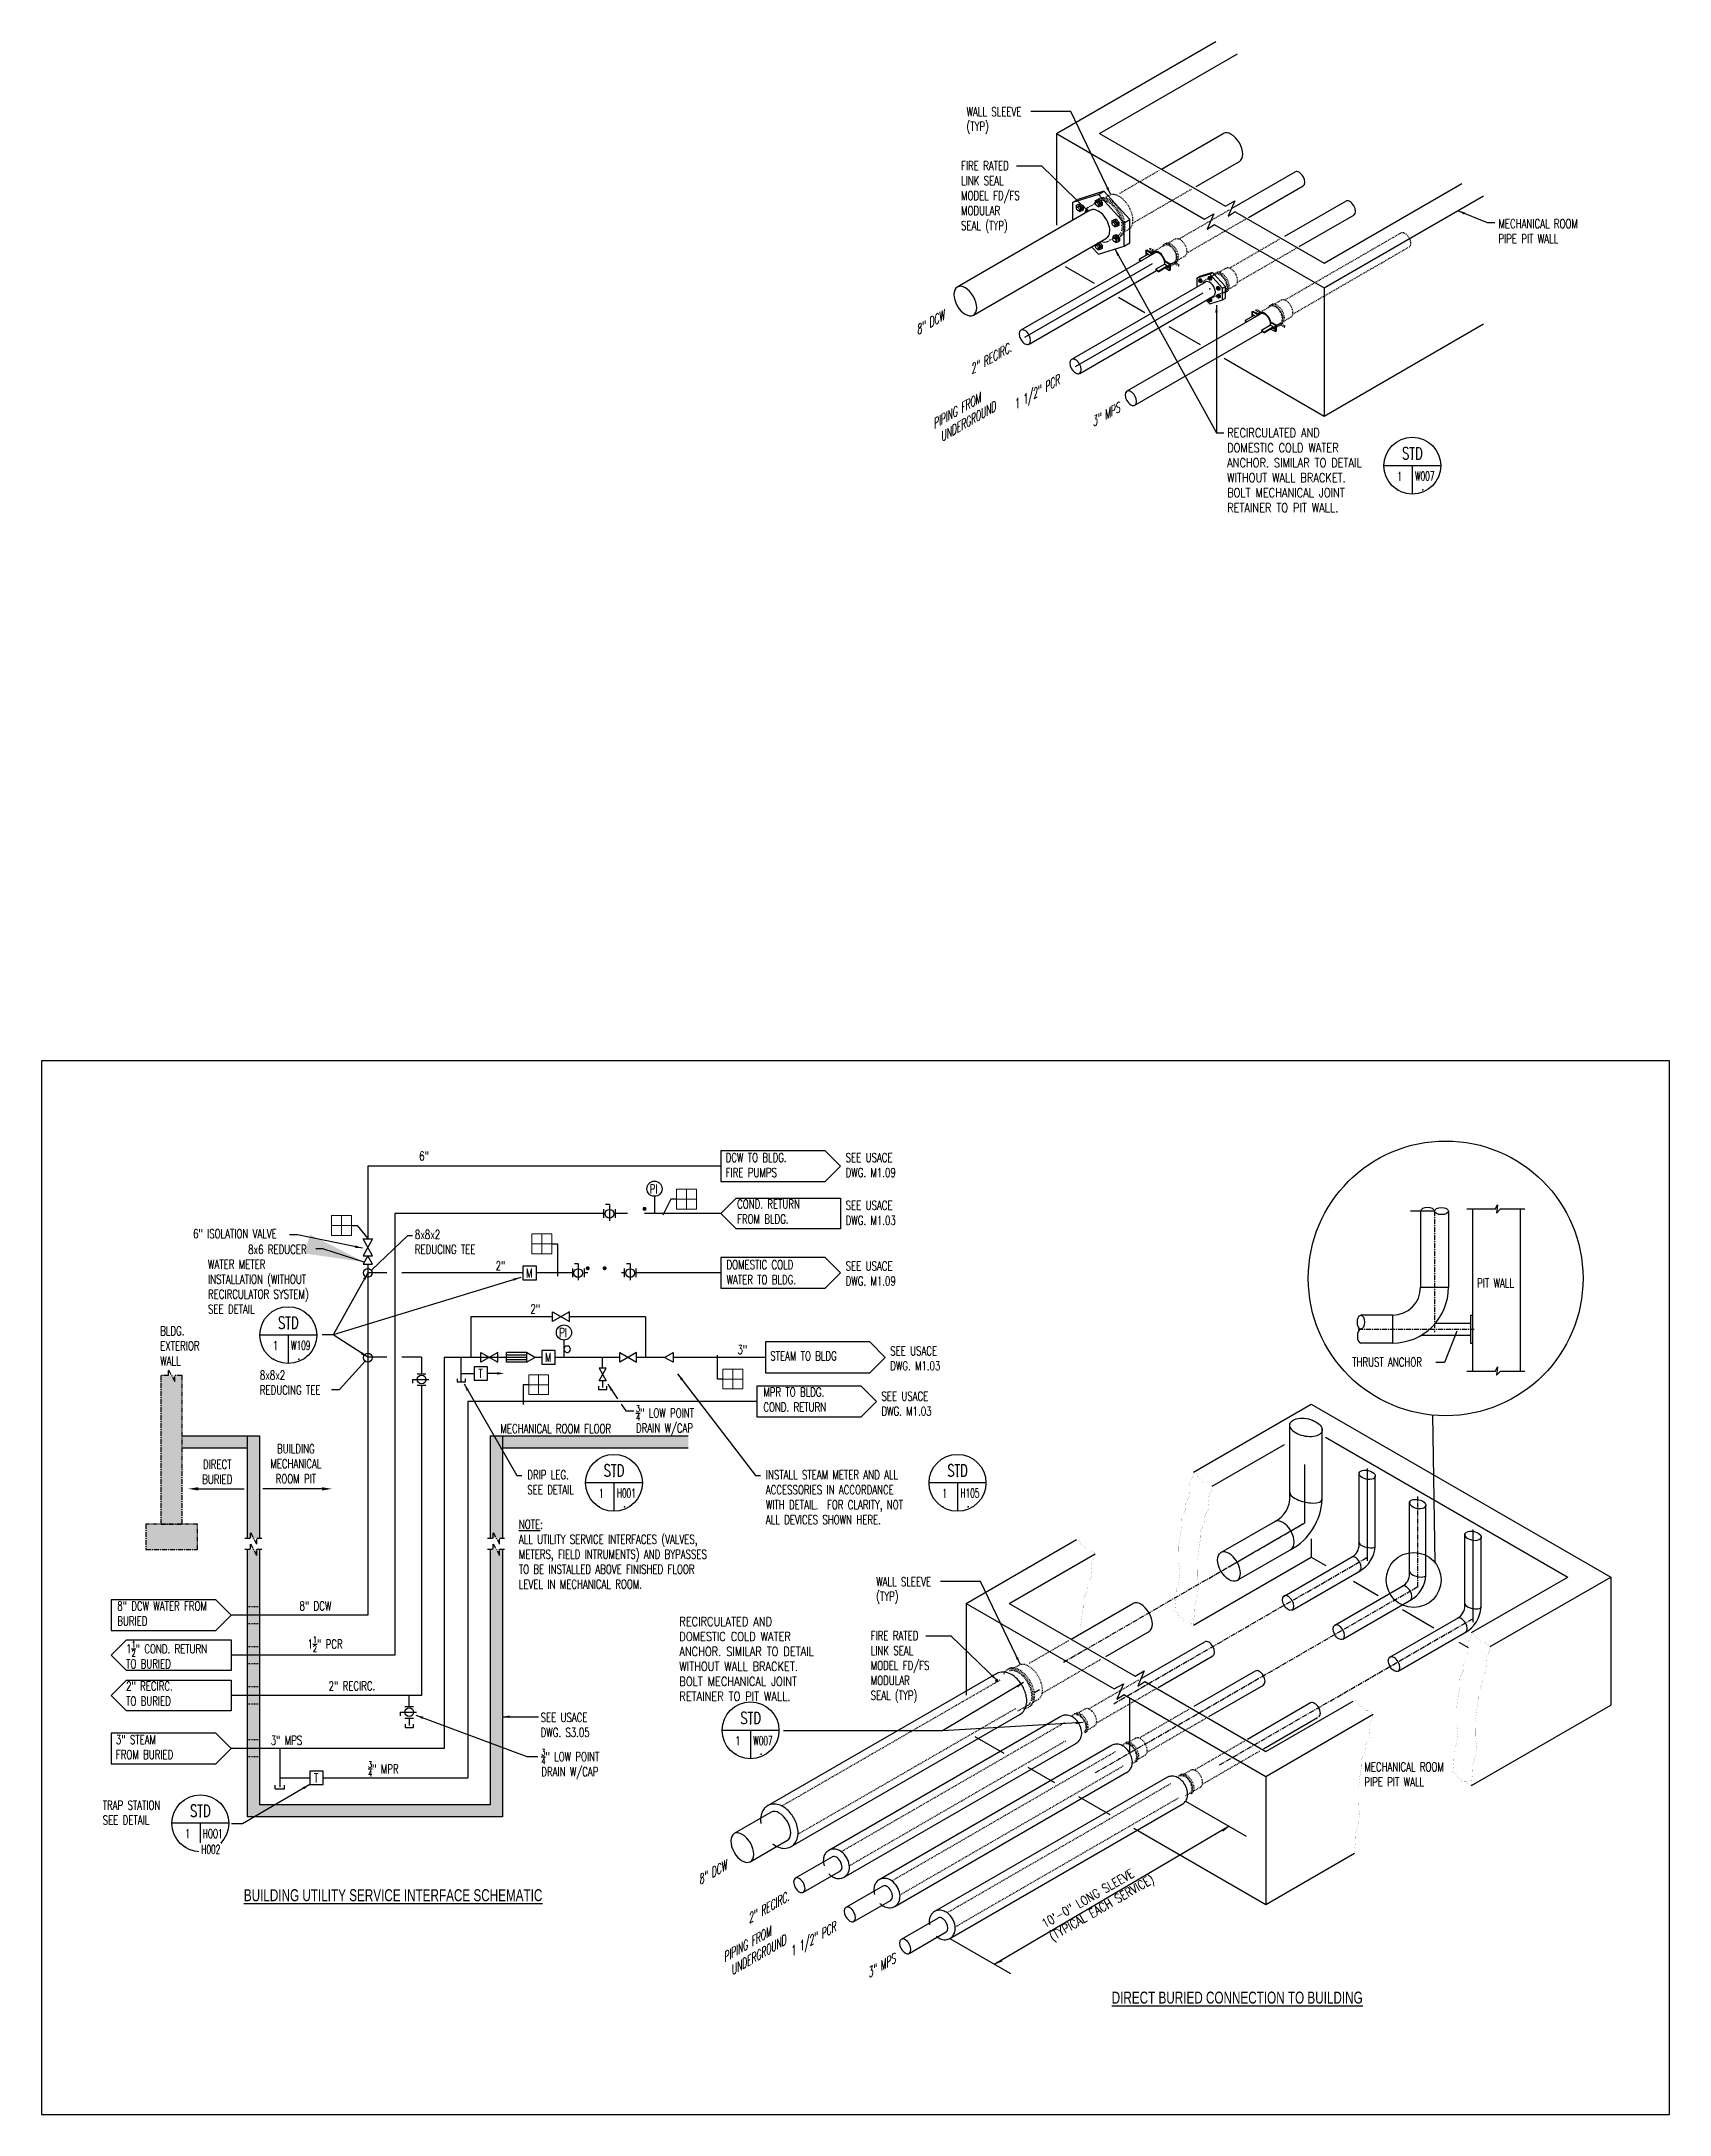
# Model space of a CAD drawing. Header units: inches. Extents: x 0 to 204, y 0 to 260.
import ezdxf
from ezdxf.enums import TextEntityAlignment as Align

# ---------------------------------------------------------------- set-up
doc = ezdxf.new("R2010")
doc.units = ezdxf.units.IN
doc.header["$LTSCALE"] = 0.5
doc.header["$MEASUREMENT"] = 0
for name, pattern in [('CENTER', [2, 1.25, -0.25, 0.25, -0.25]), ('HIDDEN16', [0.023438, 0.015625, -0.007812]), ('HIDDEN2', [0.1875, 0.125, -0.0625]), ('HIDDEN8', [0.046875, 0.03125, -0.015625])]:
    doc.linetypes.add(name, pattern=pattern)
doc.layers.get('0').update_dxf_attribs({"color": 255})
for name, color, linetype in [('COLUMN LINE', 253, 'CENTER'), ('FH-TITLES', 101, 'Continuous'), ('MU-DWG-TEXT', 21, 'Continuous'), ('MU-EXST', 253, 'Continuous'), ('MU-EXST-UTLDR', 253, 'Continuous'), ('MU-HDDN', 253, 'HIDDEN16'), ('MU-PIPE', 10, 'Continuous'), ('MU-TARGET', 52, 'Continuous'), ('MU-THIN-LINE', 204, 'Continuous')]:
    doc.layers.add(name, color=color, linetype=linetype)
doc.layers.add('PS_TEXT', color=52, linetype='Continuous', lineweight=13)
doc.styles.add('romans', font='romans.shx', dxfattribs={"width": 0.7})
doc.dimstyles.get("Standard").update_dxf_attribs({"dimtxt": 0.09375, "dimasz": 0.078125, "dimexe": 0.0625, "dimexo": 0.0625, "dimgap": 0.046875, "dimtad": 1, "dimdec": 8, "dimzin": 0, "dimdsep": 46, "dimlunit": 4, "dimtxsty": 'romans', "dimblk": 'ARCHTICK', "dimcen": 0.09, "dimclrd": 254, "dimclre": 254, "dimclrt": 151, "dimadec": 0, "dimazin": 0, "dimtfac": 1, "dimtdec": 8, "dimtofl": 0, "dimtmove": 0, "dimatfit": 3, "dimfxl": 1, "dimtolj": 1, "dimtzin": 0, "dimlwd": -1, "dimlwe": -1, "dimarcsym": 0})

msp = doc.modelspace()

# ---------------------------------------------------------------- texts
at = {"layer": 'FH-TITLES', "char_height": 1.5, "width": 42.811, "attachment_point": 1, "style": 'romans'}
for s, insert in [('{\\fArial|b0|i0|c0|p34;\\LBUILDING UTILITY SERVICE INTERFACE SCHEMATIC}', (25.36, 28.23)), ('{\\fArial|b0|i0|c0|p34;\\LDIRECT BURIED CONNECTION TO BUILDING}', (134.1, 15.4))]:
    msp.add_mtext(s, dxfattribs=dict(at, insert=insert))
at = {"layer": 'MU-DWG-TEXT', "style": 'romans', "width": 0.7}
for s, height, p in [('WALL SLEEVE', 1.125, (115.91, 250.36)), ('(TYP)', 1.125, (115.91, 248.53)), ('PI', 1.125, (76.21, 115.41)), ('M', 1.12, (60.72, 104.88)), ('PI', 1.125, (64.88, 97.4)), ('M', 1.12, (63.09, 94.31)), ('T', 1.12, (54.75, 92.28)), ('WALL SLEEVE', 1.125, (104.59, 66.2)), ('(TYP)', 1.125, (104.59, 64.37)), ('T', 1.12, (34.15, 41.59))]:
    msp.add_text(s, height=height, dxfattribs=at).set_placement(p)
at = {"layer": 'MU-DWG-TEXT', "style": 'romans', "oblique": 30, "width": 0.7}
for s, p in [('8" DCW', (109.78, 222.94)), ('2" RECIRC.', (116.57, 218.02)), ('1 1/2" PCR', (122, 213.58)), ('3" MPS', (131.79, 211.42)), ('8" DCW', (82.49, 28.75)), ('2" RECIRC.', (88.69, 23.93)), ('1 1/2" PCR', (93.98, 19.78)), ('3" MPS', (103.66, 17.09))]:
    msp.add_text(s, height=1.125, rotation=30, dxfattribs=at).set_placement(p)
at = {"layer": 'MU-DWG-TEXT', "char_height": 1.125, "style": 'romans'}
for s, insert, width, attachment_point in [('FIRE RATED\\PLINK SEAL MODEL FD/FS MODULAR SEAL (TYP)', (115.23, 244.73), 8.1855, 1), ('MECHANICAL ROOM\\PPIPE PIT WALL', (182.56, 237.46), 14.3625, 1), ('{\\W0.8;RECIRCULATED AND\\PDOMESTIC COLD WATER\\PANCHOR. SIMILAR TO DETAIL\\PWITHOUT WALL BRACKET.\\PBOLT MECHANICAL JOINT\\PRETAINER TO PIT WALL.}', (148.57, 211.26), 25.483, 1), ('\\A1;6"', (47.94, 120.65), 10.95, 2), ('SEE USACE\\PDWG. M1.09', (100.77, 120.46), 14.1019, 1), ('SEE USACE\\PDWG. M1.03', (100.77, 114.47), 14.1019, 1), ('6" ISOLATION VALVE', (19, 110.91), 19.2904, 1), ('8x8x2\\PREDUCING TEE', (46.79, 110.83), 19.2904, 1), ('WATER METER\\PINSTALLATION (WITHOUT\\PRECIRCULATOR SYSTEM)\\PSEE DETAIL', (20.87, 107.09), 19.2904, 1), ('8x6 REDUCER', (25.9, 108.95), 19.2904, 1), ('\\A1;2"', (57.52, 106.91), 10.95, 2), ('SEE USACE\\PDWG. M1.09', (100.77, 106.87), 14.1019, 1), ('\\PPIT WALL', (179.89, 106.62), 14.3625, 1), ('\\A1;2"', (61.87, 101.5), 10.95, 2), ('SEE USACE\\PDWG. M1.03', (106.35, 96.24), 14.1019, 1), ('\\PTHRUST ANCHOR', (164.24, 96.71), 14.3625, 1), ('8x8x2\\PREDUCING TEE', (27.37, 93.2), 19.2904, 1), ('\\A1;{\\H0.7x;\\S3/4;}" LOW POINT\\PDRAIN W/CAP', (74.49, 88.83), 17.2901, 1), ('SEE USACE\\PDWG. M1.03', (105.25, 90.56), 14.1019, 1), ('BUILDING\\PMECHANICAL\\PROOM PIT', (31.88, 83.97), 8.8125, 2), ('DIRECT\\PBURIED', (22.03, 82.02), 10.95, 2), ('DRIP LEG.\\PSEE DETAIL', (60.88, 80.71), 19.2904, 1), ('INSTALL STEAM METER AND ALL ACCESSORIES IN ACCORDANCE WITH DETAIL.  FOR CLARITY, NOT ALL DEVICES SHOWN HERE.', (90.77, 80.71), 19.595, 1), ('{\\LNOTE}:\\PALL UTILITY SERVICE INTERFACES (VALVES,\\PMETERS, FIELD INTRUMENTS) AND BYPASSES\\PTO BE INSTALLED ABOVE FINISHED FLOOR\\PLEVEL IN MECHANICAL ROOM.', (59.82, 74.51), 28.0126, 1), ('8" DCW WATER FROM BURIED', (9.5, 64.27), 12.5787, 1), ('\\A1;8" DCW', (34.33, 64.29), 10.95, 2), ('\\A1;1{\\H0.7x;\\S1/2;}" PCR', (35.53, 59.88), 10.95, 2), ('{\\W0.8;RECIRCULATED AND\\PDOMESTIC COLD WATER\\PANCHOR. SIMILAR TO DETAIL\\PWITHOUT WALL BRACKET.\\PBOLT MECHANICAL JOINT\\PRETAINER TO PIT WALL.}', (79.93, 62.33), 25.483, 1), ('FIRE RATED\\PLINK SEAL MODEL FD/FS MODULAR SEAL (TYP)', (103.91, 60.57), 8.1855, 1), ('\\A1;1{\\H0.7x;\\S1/2;}" COND. RETURN\\PTO BURIED', (10.61, 59.29), 17.0236, 1), ('\\A1;2" RECIRC.\\PTO BURIED', (10.61, 54.24), 17.0236, 1), ('\\A1;2" RECIRC.', (38.9, 54.26), 10.95, 2), ('SEE USACE\\PDWG. S3.05', (62.55, 50.31), 14.1019, 1), ('3" STEAM\\PFROM BURIED', (9.33, 47.54), 14.2866, 1), ('\\A1;3" MPS', (30.7, 47.45), 10.95, 2), ('\\A1;{\\H0.7x;\\S3/4;}" MPR', (42.84, 44.25), 10.95, 2), ('\\A1;{\\H0.7x;\\S3/4;}" LOW POINT\\PDRAIN W/CAP', (62.63, 45.78), 17.2901, 1), ('MECHANICAL ROOM\\PPIPE PIT WALL', (165.76, 44.12), 14.3625, 1), ('TRAP STATION \\PSEE DETAIL', (7.68, 39.32), 11.1114, 1)]:
    msp.add_mtext(s, dxfattribs=dict(at, insert=insert, width=width, attachment_point=attachment_point))
at = {"layer": 'MU-DWG-TEXT', "char_height": 1.125, "attachment_point": 1, "rotation": 30, "style": 'romans'}
for s, insert, width in [('{\\Q30;PIPING FROM\\PUNDERGROUND}', (111.3, 212.15), 9.2234), ('{\\W0.8;10\'-0" LONG SLEEVE \\P(TYPICAL EACH SERVICE)}', (125.18, 24.31), 39.0941), ('{\\Q30;PIPING FROM\\PUNDERGROUND}', (85.03, 20.03), 9.2234)]:
    msp.add_mtext(s, dxfattribs=dict(at, insert=insert, width=width))
at = {"layer": 'MU-EXST', "char_height": 1.125, "style": 'romans'}
for s, insert, width, attachment_point in [('DCW TO BLDG.\\PFIRE PUMPS', (85.74, 120.46), 14.1019, 1), ('\\A1;COND. RETURN\\PFROM BLDG.', (87.17, 114.63), 12.5625, 1), ('DOMESTIC COLD\\PWATER TO BLDG.', (85.84, 107.04), 12.5039, 1), ('\\A1;BLDG.\\PEXTERIOR\\PWALL', (14.88, 98.74), 16.1562, 1), ('\\A1;3"', (87.82, 96.4), 10.95, 2), ('STEAM TO BLDG', (91.32, 95.61), 10.6101, 1), ('\\A1;MPR TO BLDG.\\PCOND. RETURN', (90.45, 91.07), 12.5625, 1), ('\\A1;MECHANICAL ROOM FLOOR', (57.51, 86.5), 16.1562, 1)]:
    msp.add_mtext(s, dxfattribs=dict(at, insert=insert, width=width, attachment_point=attachment_point))

# ---------------------------------------------------------------- blocks, each defined once
blk = doc.blocks.new('_ArchTick')
at = {"color": 0, "linetype": 'ByBlock', "const_width": 0.15}
blk.add_lwpolyline([(-0.5, -0.5), (0.5, 0.5)], dxfattribs=at)
blk = doc.blocks.new('DTLBUBB')
at = {"linetype": 'Continuous'}
for p, q in [((0.297, 0), (-0.297, 0)), ((0, 0), (0, -0.297))]:
    blk.add_line(p, q, dxfattribs=at)
blk.add_circle((0, 0), 0.297, dxfattribs=at)
at = {"color": 250}
for p in [(0, 0.067), (-0.154, -0.25), (0.11, -0.25)]:
    blk.add_point(p, dxfattribs=at)
at = {"style": 'romans'}
for tag, height, width, p in [('DTL#', 0.125, 0.7, (0, 0.067)), ('WHERE_CUT', 0.0938, 0.6, (-0.103, -0.169)), ('WHERE_DRAWN', 0.0938, 0.6, (0.117, -0.169))]:
    blk.add_attdef(tag, text='', height=height, dxfattribs=dict(at, width=width)).set_placement(p, align=Align.CENTER)
blk = doc.blocks.new('ball')
for p, q in [((1.15, 0.73), (-0.9, 0.73)), ((0.54, 1.46), (-0.54, 1.46)), ((0.54, 0), (-0.54, 0)), ((1.15, 0.73), (1.15, 1.2))]:
    blk.add_line(p, q)
blk.add_circle((-0.01, 0.73), 0.544)
blk = doc.blocks.new('Pt of Demarcation')
at = {"layer": 'PS_TEXT'}
for p, q in [((-5, 0), (5, 0)), ((0, 5), (0, -5))]:
    blk.add_line(p, q, dxfattribs=at)
blk.add_lwpolyline([(-5, 5), (-5, -5), (5, -5), (5, 5)], close=True, dxfattribs=at)
for points in [[(-5, 5), (0, 0), (-5, 0), (-5, 5)], [(-5, 5), (0, 0), (0, 5), (-5, 5)], [(5, -5), (0, 0), (0, -5), (5, -5)], [(5, -5), (0, 0), (5, 0), (5, -5)]]:
    blk.add_solid(points, dxfattribs=at)

# ---------------------------------------------------------------- hatches: boundary and pattern name
at = {"layer": 'COLUMN LINE'}
h = msp.add_hatch(dxfattribs=at)
h.set_pattern_fill('AR-CONC', color=256, scale=0.4, style=0)
h.set_pattern_definition([(50, (-2.8926, 0), (2.86904, -0.25101), [0.3, -3.3]), (355, (-2.8926, 0), (-0.555005, 3.00877), [0.24, -2.64]), (100.4514, (-2.6535, -0.021), (2.31404, 2.75776), [0.25496, -2.80457]), (46.1842, (-2.8926, 0.8), (4.26896, -0.66208), [0.45, -4.95]), (96.6356, (-2.537, 0.745), (3.73865, 3.89647), [0.38244, -4.20685]), (351.184, (-2.8926, 0.8), (3.73865, 3.89647), [0.36, -3.96]), (21, (-2.4926, 0.6), (2.38763, -1.610476), [0.3, -3.3]), (326, (-2.4926, 0.6), (0.97326, 2.9006), [0.24, -2.64]), (71.4514, (-2.2936, 0.4658), (3.36089, 1.29012), [0.25496, -2.80457]), (37.5, (-2.8926, 0), (0.048639, 1.331575), [0, -2.608, 0, -2.68, 0, -2.65]), (7.5, (-2.8926, 0), (1.052278, 1.577647), [0, -1.528, 0, -2.548, 0, -1.01]), (327.5, (-3.7846, 0), (2.13529, -0.0902195), [0, -1, 0, -3.12, 0, -4.14]), (317.5, (-4.1846, 0), (2.332745, 0.40042), [0, -1.3, 0, -2.072, 0, -2.94])])
h.paths.add_polyline_path([(56.21, 72.23), (57.76, 72.23), (57.76, 83.53), (81.05, 83.53), (81.05, 85.03), (56.21, 85.03)])
h.paths.add_polyline_path([(27.33, 70.82), (25.79, 70.82), (25.79, 37.28), (57.76, 37.28), (57.76, 70.82), (56.21, 70.82), (56.21, 38.82), (27.33, 38.82)])
h.paths.add_polyline_path([(25.79, 72.23), (27.33, 72.23), (27.33, 85.03), (17.62, 85.03), (17.62, 92.61), (14.94, 92.61), (14.94, 73.96), (13.08, 73.96), (13.08, 70.79), (19.55, 70.79), (19.55, 73.96), (17.62, 73.96), (17.62, 83.53), (25.79, 83.53)])

# ---------------------------------------------------------------- linework, layer by layer
for p, q in [((140.34, 243.73), (148.08, 248.2)), ((144.67, 241.55), (150.1, 244.69)), ((149.2, 238.83), (157.08, 243.39)), ((151.26, 237.69), (158.1, 241.63)), ((129.18, 239.54), (129.87, 239.94)), ((132.43, 240.57), (133.12, 240.97)), ((155.78, 235.32), (163.42, 239.73)), ((131.41, 238.58), (114.75, 228.96)), ((135.67, 237.01), (136.36, 237.41)), ((157.59, 234.02), (164.43, 237.97)), ((116.78, 225.45), (133.44, 235.07)), ((135.67, 234.1), (136.36, 234.5)), ((139.53, 233.25), (122.73, 223.55)), ((123.23, 222.68), (139.23, 231.91)), ((138.68, 233.06), (137.55, 232.41)), ((137.55, 232.41), (137.81, 232.26)), ((137.55, 232.41), (137.55, 232.32)), ((137.55, 232.32), (137.74, 232.22)), ((138.44, 233.56), (138.51, 233.6)), ((138.44, 233.56), (139.04, 233.21)), ((138.44, 233.06), (138.44, 233.56)), ((138.44, 233.56), (138.44, 233.06)), ((138.51, 233.6), (139.11, 233.25)), ((138.68, 233.06), (138.93, 232.91)), ((139.04, 233.21), (139.11, 233.25)), ((139.04, 232.97), (139.04, 233.21)), ((139.11, 233.25), (139.11, 233.01)), ((140.75, 231.83), (139.62, 231.18)), ((139.62, 231.18), (139.99, 230.96)), ((139.62, 231.18), (139.62, 231.09)), ((141.11, 231.61), (139.99, 230.96)), ((141.11, 231.53), (139.99, 230.88)), ((140.75, 232.19), (140.82, 232.23)), ((140.75, 232.19), (141.35, 231.84)), ((140.75, 231.83), (140.75, 232.19)), ((140.75, 231.83), (141.11, 231.61)), ((140.8, 231.35), (141.35, 231.03)), ((140.82, 232.23), (141.42, 231.88)), ((141.11, 231.61), (141.11, 231.53)), ((141.35, 231.84), (141.42, 231.88)), ((141.35, 231.03), (141.35, 231.84)), ((141.42, 231.88), (141.42, 231.07)), ((123.74, 221.8), (139.73, 231.03)), ((145.86, 229.59), (129.07, 219.9)), ((139.62, 231.09), (139.99, 230.88)), ((139.99, 230.88), (139.99, 230.96)), ((141.42, 231.07), (141.35, 231.03)), ((144.75, 230.08), (145.1, 230.28)), ((146.38, 230.59), (146.72, 230.79)), ((148, 228.81), (148.35, 229.01)), ((129.58, 219.02), (145.57, 228.25)), ((130.09, 218.14), (146.88, 227.84)), ((148, 227.36), (148.35, 227.56)), ((152.79, 225.59), (136, 215.9)), ((137.02, 214.14), (153, 223.37)), ((151.94, 225.4), (150.82, 224.75)), ((150.82, 224.75), (151.07, 224.6)), ((150.82, 224.75), (150.82, 224.67)), ((150.82, 224.67), (151, 224.56)), ((151.71, 225.9), (151.78, 225.94)), ((151.71, 225.9), (152.31, 225.55)), ((151.71, 225.4), (151.71, 225.9)), ((151.71, 225.9), (151.71, 225.4)), ((151.78, 225.94), (152.38, 225.59)), ((151.94, 225.4), (152.2, 225.25)), ((152.31, 225.55), (152.38, 225.59)), ((152.31, 225.31), (152.31, 225.55)), ((152.38, 225.59), (152.38, 225.35)), ((154.01, 224.17), (152.89, 223.52)), ((152.89, 223.52), (153.25, 223.31)), ((152.89, 223.52), (152.89, 223.44)), ((152.89, 223.44), (153.25, 223.22)), ((154.38, 223.96), (153.25, 223.31)), ((154.38, 223.87), (153.25, 223.22)), ((154.01, 224.53), (154.08, 224.57)), ((154.01, 224.53), (154.62, 224.18)), ((154.01, 224.17), (154.01, 224.53)), ((154.01, 224.17), (154.38, 223.96)), ((154.06, 223.69), (154.62, 223.37)), ((154.08, 224.57), (154.69, 224.22)), ((154.38, 223.96), (154.38, 223.87)), ((154.62, 224.18), (154.69, 224.22)), ((154.62, 223.37), (154.62, 224.18)), ((154.69, 223.41), (154.62, 223.37)), ((154.69, 224.22), (154.69, 223.41)), ((153.25, 223.22), (153.25, 223.31)), ((174.55, 113.19), (171.53, 113.19)), ((172.8, 113.19), (172.8, 103.65)), ((176.3, 113.19), (176.3, 103.65)), ((172.8, 103.65), (176.3, 103.65)), ((169.3, 100.15), (165.33, 100.15)), ((169.3, 100.15), (169.3, 96.65)), ((174.66, 99.15), (179.05, 99.15)), ((179.05, 100.15), (179.3, 100.15)), ((179.05, 100.15), (179.05, 96.65)), ((169.3, 96.65), (165.33, 96.65)), ((172.91, 97.65), (179.05, 97.65)), ((179.05, 96.65), (179.3, 96.65)), ((40.58, 94.39), (37.3, 90.8)), ((70.31, 93.5), (70.31, 94.86)), ((70.31, 91.92), (70.31, 91.09)), ((37.3, 90.8), (36.33, 90.8)), ((156.42, 77.22), (156.42, 86.55)), ((160.48, 77.04), (160.48, 85.98)), ((165.09, 71.3), (165.09, 80.39)), ((167.12, 71.21), (167.12, 79.91)), ((171.43, 67.64), (171.43, 76.73)), ((173.46, 67.55), (173.46, 76.25)), ((147.78, 70.4), (154.91, 74.52)), ((178.36, 63.64), (178.36, 72.73)), ((149.8, 66.89), (156.93, 71.01)), ((180.39, 63.55), (180.39, 72.25)), ((155.7, 64.96), (164.34, 69.95)), ((156.72, 63.21), (165.32, 68.18)), ((25.79, 67.12), (25.79, 65.61)), ((162.04, 61.31), (170.67, 66.29)), ((129.01, 59.57), (136.75, 64.04)), ((163.05, 59.55), (171.66, 64.52)), ((133.35, 57.39), (138.78, 60.53)), ((168.97, 57.31), (177.6, 62.29)), ((169.98, 55.55), (178.58, 60.52)), ((137.87, 54.67), (145.76, 59.22)), ((139.94, 53.52), (146.77, 57.47)), ((119.63, 55.21), (90.98, 38.67)), ((144.45, 51.15), (152.1, 55.57)), ((46.08, 51.14), (46.08, 52.5)), ((124.35, 52.84), (125.04, 53.24)), ((146.27, 49.86), (153.11, 53.81)), ((46.08, 49.68), (46.08, 48.73)), ((93.93, 33.57), (122.58, 50.11)), ((127.74, 49.88), (98.64, 33.08)), ((159.03, 51.57), (151.12, 47)), ((153.12, 45.81), (159.9, 49.73)), ((100.57, 29.73), (129.68, 46.54)), ((134.08, 46.22), (104.98, 29.42)), ((25.79, 42.63), (25.79, 41.12)), ((106.91, 26.07), (136.01, 42.88)), ((141.01, 42.22), (111.9, 25.42)), ((29.3, 40.8), (29.3, 41.25)), ((29.3, 40.8), (30.45, 40.8)), ((30.45, 40.8), (30.45, 41.25)), ((143.36, 39.25), (143.29, 39.21)), ((91.44, 37.87), (86.8, 35.19)), ((113.84, 22.07), (142.95, 38.88)), ((88.82, 31.68), (93.47, 34.36)), ((99.1, 32.28), (94.45, 29.6)), ((95.47, 27.85), (100.11, 30.53)), ((105.44, 28.62), (100.79, 25.94)), ((101.8, 24.19), (106.45, 26.87)), ((112.36, 24.62), (107.72, 21.94)), ((108.73, 20.19), (113.38, 22.87))]:
    msp.add_line(p, q)
at = {"color": 252, "linetype": 'CENTER'}
for p, q in [((174.55, 113.19), (174.55, 98.01)), ((164.99, 98.4), (179.5, 98.4)), ((172.45, 66.06), (172.45, 77.45)), ((128.07, 56.68), (158.25, 74.1)), ((148.78, 68.64), (158.25, 74.1)), ((134.35, 51.47), (166.11, 69.8)), ((132.09, 42.84), (172.45, 66.14)), ((147.62, 43.81), (179.37, 62.14))]:
    msp.add_line(p, q, dxfattribs=at)
at = {"color": 252}
for p, q in [((60.78, 95.12), (58.27, 95.12)), ((60.78, 94.85), (58.27, 94.85)), ((60.78, 94.54), (58.27, 94.54))]:
    msp.add_line(p, q, dxfattribs=at)
at = {"linetype": 'HIDDEN8', "ltscale": 0.25}
for p, q in [((27.33, 63.62), (25.79, 63.62)), ((27.33, 61.49), (25.79, 61.49)), ((27.33, 58.61), (25.79, 58.61)), ((27.33, 56.47), (25.79, 56.47)), ((27.33, 53.57), (25.79, 53.57)), ((27.33, 51.43), (25.79, 51.43)), ((27.33, 46.94), (25.79, 46.94)), ((27.33, 44.8), (25.79, 44.8))]:
    msp.add_line(p, q, dxfattribs=at)
for points in [[(132.43, 233.08), (135.67, 234.1), (135.67, 237.01), (132.43, 240.57), (129.18, 239.54), (129.18, 237.29)], [(136.36, 234.5), (136.36, 237.41), (133.12, 240.97), (129.87, 239.94)], [(131.59, 234), (132.43, 233.08)], [(146.38, 226.84), (148, 227.36), (148, 228.81), (146.38, 230.59), (144.75, 230.08), (144.75, 228.95)], [(148.35, 227.56), (148.35, 229.01), (146.72, 230.79), (145.1, 230.28)], [(145.95, 227.3), (146.38, 226.84)], [(76.81, 115.04), (76.81, 112.87)], [(65.47, 97.03), (65.47, 96.02)], [(69.8, 91.26), (69.8, 90.85), (70.83, 90.85), (70.83, 91.26)], [(45.57, 48.89), (45.57, 48.48), (46.6, 48.48), (46.6, 48.89)]]:
    msp.add_lwpolyline(points)
for points, format in [([(75.56, 112.28, 0, 0, 0), (75.56, 113.47, 0, 0, 0), (74.08, 112.64, 0.375, 0, 0), (73.44, 112.28, 0, 0, 0), (73.44, 113.47, 0, 0, 0)], "xyseb"), ([(73.53, 113.94, 0, 0.25, 0), (74.12, 113.94, 0, 0, 0), (75.51, 113.94, 0, 0, 0)], "xyseb"), ([(65.52, 95.69, 0.784554), (66.27, 95.88, 1), (65.47, 95.88), (65.47, 94.86)], "xyb")]:
    msp.add_lwpolyline(points, format=format)
at = {"const_width": 0.25}
msp.add_lwpolyline([(75.69, 113.47, -1), (75.44, 113.47, -1)], format="xyb", close=True, dxfattribs=at)
for points in [[(40.31, 107.59), (41.5, 107.59), (40.31, 109.71), (41.5, 109.71)], [(60.32, 104.59), (62.01, 104.59), (62.01, 106.28), (60.32, 106.28)], [(66.17, 99.36), (66.17, 100.55), (64.05, 99.36), (64.05, 100.55)], [(54.21, 92), (55.9, 92), (55.9, 93.69), (54.21, 93.69)], [(57.19, 94.27), (57.19, 95.46), (55.07, 94.27), (55.07, 95.46)], [(62.69, 94.02), (64.38, 94.02), (64.38, 95.71), (62.69, 95.71)], [(70.76, 93.5), (69.87, 93.5), (70.76, 91.92), (69.87, 91.92)], [(74.57, 94.27), (74.57, 95.46), (72.45, 94.27), (72.45, 95.46)], [(33.63, 41.35), (35.31, 41.35), (35.31, 43.04), (33.63, 43.04)]]:
    msp.add_lwpolyline(points, close=True)
for centre, radius in [((76.81, 115.99), 0.947), ((40.9, 105.44), 0.551), ((65.47, 97.98), 0.947), ((40.9, 94.83), 0.551)]:
    msp.add_circle(centre, radius)
for centre, radius, start, end in [((169.3, 103.65), 3.5, 270, 0), ((169.3, 103.65), 7, 270, 0), ((153.01, 77.36), 3.42, 296.2812, 2.2686), ((152.95, 77.39), 7.52, 298.579, 357.319), ((163.39, 71.37), 1.71, 296.2812, 2.2686), ((163.36, 71.39), 3.76, 298.579, 357.319), ((169.73, 67.71), 1.71, 296.2812, 2.2686), ((169.7, 67.73), 3.76, 298.579, 357.319), ((176.65, 63.71), 1.71, 296.2812, 2.2686), ((176.62, 63.73), 3.76, 298.579, 357.319)]:
    msp.add_arc(centre, radius, start, end)
for centre, major_axis, ratio, start_param, end_param in [((149.09, 246.44), (-1.01, 1.75), 0.57735, 3.141593, 6.283185), ((157.59, 242.51), (-0.507, 0.877), 0.57735, 3.141593, 6.283185), ((163.93, 238.85), (-0.507, 0.877), 0.57735, 3.141593, 6.283185), ((132.43, 236.82), (-1.23, 2.12), 0.57735, 0.041334, 0.581068), ((132.43, 236.82), (1.01, -1.75), 0.57735, 6.271899, 9.436065), ((132.43, 236.82), (-1.23, 2.12), 0.57735, 2.543563, 3.100259), ((139.98, 232.34), (-0.61, 1.06), 0.57735, 4.279161, 6.881215), ((140.03, 232.37), (-0.61, 1.06), 0.57735, 0.041334, 0.59803), ((140.03, 232.37), (-0.507, 0.878), 0.57735, 5.599396, 6.283185), ((140.03, 232.37), (-0.507, 0.878), 0.57735, 5.04887, 5.532693), ((140.03, 232.37), (-0.507, 0.878), 0.57735, 4.474147, 4.950631), ((140.03, 232.37), (-0.507, 0.878), 0.57735, 3.892079, 4.375908), ((140.03, 232.37), (-0.507, 0.878), 0.57735, 3.749444, 3.825382), ((140.03, 232.37), (-0.507, 0.878), 0.57735, 3.749444, 3.825382), ((115.76, 227.2), (1.01, -1.76), 0.57735, 3.141593, 6.283185), ((115.76, 227.2), (-1.01, 1.76), 0.57735, 3.141593, 6.283185), ((146.38, 228.72), (0.507, -0.878), 0.57735, 6.271899, 9.436065), ((123.23, 222.68), (0.507, -0.877), 0.57735, 3.141593, 6.283185), ((123.23, 222.68), (-0.507, 0.877), 0.57735, 3.141593, 6.283185), ((153.25, 224.68), (-0.61, 1.06), 0.57735, 4.279161, 6.881215), ((153.3, 224.71), (-0.61, 1.06), 0.57735, 0.041334, 0.59803), ((153.3, 224.71), (-0.507, 0.878), 0.57735, 5.599396, 6.283185), ((153.3, 224.71), (-0.507, 0.878), 0.57735, 5.04887, 5.532693), ((153.3, 224.71), (-0.507, 0.878), 0.57735, 4.474147, 4.950631), ((153.3, 224.71), (-0.507, 0.878), 0.57735, 4.000772, 4.375908), ((154.04, 224.23), (-0.0253, 0.0439), 0.57735, 0.047966, 1.52283), ((153.3, 224.71), (-0.507, 0.878), 0.57735, 3.749444, 3.825382), ((129.58, 219.02), (0.507, -0.878), 0.57735, 3.141593, 6.283185), ((129.58, 219.02), (-0.507, 0.878), 0.57735, 3.141593, 6.283185), ((136.51, 215.02), (0.507, -0.878), 0.57735, 3.141593, 6.283185), ((136.51, 215.02), (-0.507, 0.878), 0.57735, 3.141593, 6.283185), ((173.68, 113.19), (-0.875, 0), 0.512076, 3.141593, 6.283185), ((165.33, 97.53), (0, -0.875), 0.512076, 3.141593, 6.283185), ((158.45, 86.07), (2.05, -0.39), 0.510715, 3.062383, 6.203976), ((158.45, 77.51), (-2.03, 0.47), 0.376443, 0, 3.141593), ((166.11, 80.15), (1.02, -0.2), 0.510715, 3.062383, 6.203976), ((172.45, 76.49), (1.02, -0.2), 0.510715, 3.062383, 6.203976), ((155.54, 72.54), (-1.01, 1.75), 0.57735, 3.141593, 6.283185), ((179.37, 72.49), (1.02, -0.2), 0.510715, 3.062383, 6.203976), ((148.8, 68.65), (-1.01, 1.75), 0.57735, 3.141593, 6.283185), ((166.11, 71.45), (-1.01, 0.24), 0.376443, 0, 3.141593), ((164.65, 68.96), (-0.507, 0.877), 0.57735, 3.141593, 6.283185), ((172.45, 67.79), (-1.01, 0.24), 0.376443, 0, 3.141593), ((156.21, 64.09), (-0.507, 0.877), 0.57735, 3.141593, 6.283185), ((170.99, 65.3), (-0.507, 0.877), 0.57735, 3.141593, 6.283185), ((137.77, 62.28), (-1.01, 1.75), 0.57735, 3.141593, 6.283185), ((177.92, 61.3), (-0.507, 0.877), 0.57735, 3.141593, 6.283185), ((179.37, 63.79), (-1.01, 0.24), 0.376443, 0, 3.141593), ((162.55, 60.43), (-0.507, 0.877), 0.57735, 3.141593, 6.283185), ((146.27, 58.35), (-0.507, 0.877), 0.57735, 3.141593, 6.283185), ((169.48, 56.43), (-0.507, 0.877), 0.57735, 3.141593, 6.283185), ((152.6, 54.69), (-0.507, 0.877), 0.57735, 3.141593, 6.283185), ((159.53, 50.69), (-0.507, 0.877), 0.57735, 3.141593, 6.283185), ((92.45, 36.12), (-1.01, 1.76), 0.57735, 3.141593, 6.283185), ((87.81, 33.44), (1.01, -1.76), 0.57735, 3.141593, 6.283185), ((87.81, 33.44), (-1.01, 1.76), 0.57735, 3.141593, 6.283185), ((99.6, 31.41), (-0.507, 0.878), 0.57735, 3.141593, 6.283185), ((94.96, 28.73), (0.507, -0.878), 0.57735, 3.141593, 6.283185), ((94.96, 28.73), (-0.507, 0.878), 0.57735, 3.141593, 6.283185), ((105.94, 27.75), (-0.507, 0.878), 0.57735, 3.141593, 6.283185), ((101.3, 25.07), (-0.507, 0.878), 0.57735, 3.141593, 6.283185), ((101.3, 25.07), (0.507, -0.878), 0.57735, 3.141593, 6.283185), ((112.87, 23.75), (-0.507, 0.878), 0.57735, 3.141593, 6.283185), ((108.23, 21.07), (0.507, -0.878), 0.57735, 3.141593, 6.283185), ((108.23, 21.07), (-0.507, 0.878), 0.57735, 3.141593, 6.283185)]:
    msp.add_ellipse(centre, major_axis=major_axis, ratio=ratio, start_param=start_param, end_param=end_param)
for centre, major_axis in [((175.43, 113.19), (-0.875, 0)), ((165.33, 99.28), (0, -0.875))]:
    msp.add_ellipse(centre, major_axis=major_axis, ratio=0.512076)
at = {"extrusion": (0, 0, -1)}
for centre, major_axis, ratio, start_param, end_param in [((158.45, 86.07), (2.03, -0.44), 0.535196, 3.169823, 6.311416), ((166.11, 80.15), (1.02, -0.22), 0.535196, 3.169823, 6.311416), ((172.44, 76.49), (1.02, -0.22), 0.535196, 3.169823, 6.311416), ((179.37, 72.49), (1.02, -0.22), 0.535196, 3.169823, 6.311416), ((148.8, 68.65), (-1.01, 1.75), 0.57735, 3.141593, 6.283185), ((156.21, 64.09), (-0.507, 0.877), 0.57735, 3.141593, 6.283185), ((162.55, 60.43), (-0.507, 0.877), 0.57735, 3.141593, 6.283185), ((169.48, 56.43), (-0.507, 0.877), 0.57735, 3.141593, 6.283185)]:
    msp.add_ellipse(centre, major_axis=major_axis, ratio=ratio, start_param=start_param, end_param=end_param, dxfattribs=at)
for points, knots in [([(122.55, 50.09), (122.74, 50.2), (122.9, 50.34), (123.21, 50.73), (123.32, 50.98), (123.45, 51.5), (123.47, 51.76), (123.42, 52.52), (123.26, 53.02), (122.8, 53.95), (122.48, 54.37), (121.85, 54.94), (121.56, 55.14), (121.01, 55.36), (120.76, 55.42), (120.23, 55.43), (119.95, 55.38), (119.67, 55.23), (119.64, 55.21), (119.6, 55.19)], [6.271899, 6.271899, 6.271899, 6.271899, 6.505473, 6.505473, 6.826269, 6.826269, 7.147064, 7.147064, 7.756906, 7.756906, 8.366747, 8.366747, 8.782764, 8.782764, 9.089079, 9.089079, 9.395393, 9.395393, 9.436065, 9.436065, 9.436065, 9.436065]), ([(129.65, 46.52), (129.81, 46.61), (129.93, 46.72), (130.14, 46.98), (130.21, 47.12), (130.3, 47.4), (130.33, 47.53), (130.35, 47.8), (130.34, 47.93), (130.29, 48.32), (130.2, 48.58), (129.97, 49.06), (129.81, 49.28), (129.49, 49.61), (129.35, 49.73), (129, 49.93), (128.81, 50.01), (128.43, 50.06), (128.27, 50.06), (127.97, 49.99), (127.84, 49.94), (127.72, 49.87)], [6.271899, 6.271899, 6.271899, 6.271899, 6.511832, 6.511832, 6.751765, 6.751765, 6.991699, 6.991699, 7.231632, 7.231632, 7.749423, 7.749423, 8.267214, 8.267214, 8.631944, 8.631944, 8.996674, 8.996674, 9.244455, 9.244455, 9.436065, 9.436065, 9.436065, 9.436065]), ([(136, 42.87), (136.15, 42.95), (136.28, 43.07), (136.49, 43.33), (136.56, 43.47), (136.65, 43.75), (136.68, 43.88), (136.69, 44.15), (136.69, 44.28), (136.64, 44.67), (136.55, 44.93), (136.31, 45.4), (136.16, 45.62), (135.84, 45.95), (135.69, 46.07), (135.35, 46.27), (135.16, 46.35), (134.78, 46.41), (134.61, 46.41), (134.31, 46.34), (134.19, 46.29), (134.06, 46.22)], [6.271899, 6.271899, 6.271899, 6.271899, 6.511832, 6.511832, 6.751765, 6.751765, 6.991699, 6.991699, 7.231632, 7.231632, 7.749423, 7.749423, 8.267214, 8.267214, 8.631944, 8.631944, 8.996674, 8.996674, 9.244455, 9.244455, 9.436065, 9.436065, 9.436065, 9.436065]), ([(142.93, 38.87), (143.08, 38.95), (143.21, 39.07), (143.42, 39.33), (143.49, 39.47), (143.58, 39.75), (143.6, 39.88), (143.62, 40.15), (143.62, 40.28), (143.56, 40.67), (143.48, 40.93), (143.24, 41.4), (143.09, 41.62), (142.77, 41.95), (142.62, 42.07), (142.28, 42.27), (142.09, 42.35), (141.71, 42.41), (141.54, 42.41), (141.24, 42.34), (141.11, 42.29), (140.99, 42.22)], [6.271899, 6.271899, 6.271899, 6.271899, 6.511832, 6.511832, 6.751765, 6.751765, 6.991699, 6.991699, 7.231632, 7.231632, 7.749423, 7.749423, 8.267214, 8.267214, 8.631944, 8.631944, 8.996674, 8.996674, 9.244455, 9.244455, 9.436065, 9.436065, 9.436065, 9.436065]), ([(90.98, 38.67), (90.79, 38.56), (90.63, 38.42), (90.33, 38.03), (90.22, 37.77), (90.1, 37.26), (90.09, 36.99), (90.12, 36.65), (90.12, 36.57), (90.14, 36.48)], [3.1415927, 3.1415927, 3.1415927, 3.1415927, 3.3741188, 3.3741188, 3.6950583, 3.6950583, 4.0159979, 4.0159979, 4.1153481, 4.1153481, 4.1153481, 4.1153481]), ([(93.93, 33.57), (94.11, 33.68), (94.27, 33.82), (94.58, 34.21), (94.68, 34.47), (94.81, 34.98), (94.82, 35.25), (94.76, 36.02), (94.6, 36.52), (94.12, 37.45), (93.79, 37.88), (93.15, 38.44), (92.88, 38.62), (92.33, 38.83), (92.08, 38.89), (91.55, 38.89), (91.27, 38.83), (91.01, 38.69), (90.99, 38.68), (90.98, 38.67)], [3.141593, 3.141593, 3.141593, 3.141593, 3.374119, 3.374119, 3.695058, 3.695058, 4.015998, 4.015998, 4.633493, 4.633493, 5.250989, 5.250989, 5.655172, 5.655172, 5.960958, 5.960958, 6.266744, 6.266744, 6.283185, 6.283185, 6.283185, 6.283185]), ([(91.64, 33.91), (91.86, 33.74), (92.09, 33.6), (92.58, 33.41), (92.83, 33.35), (93.36, 33.35), (93.64, 33.41), (93.9, 33.55), (93.91, 33.56), (93.93, 33.57)], [5.325356, 5.325356, 5.325356, 5.325356, 5.6551722, 5.6551722, 5.9609582, 5.9609582, 6.2667442, 6.2667442, 6.2831853, 6.2831853, 6.2831853, 6.2831853]), ([(98.64, 33.08), (98.49, 32.99), (98.36, 32.88), (98.16, 32.61), (98.09, 32.48), (98, 32.2), (97.98, 32.07), (97.96, 31.8), (97.97, 31.68), (98, 31.42), (98.03, 31.3), (98.07, 31.18)], [3.141593, 3.141593, 3.141593, 3.141593, 3.379976, 3.379976, 3.618358, 3.618358, 3.856741, 3.856741, 4.095124, 4.095124, 4.341388, 4.341388, 4.341388, 4.341388]), ([(100.57, 29.73), (100.72, 29.82), (100.85, 29.94), (101.05, 30.2), (101.12, 30.34), (101.21, 30.61), (101.23, 30.75), (101.25, 31.01), (101.24, 31.14), (101.18, 31.59), (101.06, 31.9), (100.73, 32.46), (100.51, 32.72), (100.09, 33.03), (99.91, 33.13), (99.5, 33.25), (99.26, 33.28), (98.88, 33.2), (98.76, 33.15), (98.64, 33.08)], [3.141593, 3.141593, 3.141593, 3.141593, 3.379976, 3.379976, 3.618358, 3.618358, 3.856741, 3.856741, 4.095124, 4.095124, 4.729681, 4.729681, 5.364238, 5.364238, 5.731005, 5.731005, 6.097772, 6.097772, 6.283185, 6.283185, 6.283185, 6.283185]), ([(98.65, 30.18), (98.74, 30.08), (98.85, 29.98), (99.12, 29.79), (99.3, 29.69), (99.71, 29.56), (99.95, 29.54), (100.33, 29.62), (100.45, 29.66), (100.57, 29.73)], [5.093256, 5.093256, 5.093256, 5.093256, 5.364238, 5.364238, 5.731005, 5.731005, 6.097772, 6.097772, 6.283185, 6.283185, 6.283185, 6.283185]), ([(104.98, 29.42), (104.82, 29.33), (104.7, 29.22), (104.5, 28.96), (104.43, 28.82), (104.34, 28.54), (104.32, 28.41), (104.3, 28.14), (104.31, 28.02), (104.34, 27.79), (104.36, 27.68), (104.39, 27.58)], [3.141593, 3.141593, 3.141593, 3.141593, 3.379976, 3.379976, 3.618358, 3.618358, 3.856741, 3.856741, 4.095124, 4.095124, 4.299352, 4.299352, 4.299352, 4.299352]), ([(106.91, 26.07), (107.06, 26.16), (107.19, 26.28), (107.39, 26.54), (107.45, 26.68), (107.54, 26.95), (107.57, 27.09), (107.58, 27.35), (107.58, 27.48), (107.52, 27.93), (107.4, 28.24), (107.07, 28.8), (106.85, 29.06), (106.43, 29.37), (106.25, 29.47), (105.84, 29.59), (105.6, 29.62), (105.22, 29.54), (105.09, 29.49), (104.98, 29.42)], [3.141593, 3.141593, 3.141593, 3.141593, 3.379976, 3.379976, 3.618358, 3.618358, 3.856741, 3.856741, 4.095124, 4.095124, 4.729681, 4.729681, 5.364238, 5.364238, 5.731005, 5.731005, 6.097772, 6.097772, 6.283185, 6.283185, 6.283185, 6.283185]), ([(105.05, 26.46), (105.13, 26.38), (105.21, 26.31), (105.46, 26.13), (105.64, 26.03), (106.04, 25.9), (106.29, 25.88), (106.67, 25.96), (106.79, 26), (106.91, 26.07)], [5.151688, 5.151688, 5.151688, 5.151688, 5.364238, 5.364238, 5.731005, 5.731005, 6.097772, 6.097772, 6.283185, 6.283185, 6.283185, 6.283185]), ([(111.9, 25.42), (111.75, 25.33), (111.63, 25.22), (111.43, 24.96), (111.36, 24.82), (111.27, 24.54), (111.25, 24.41), (111.23, 24.14), (111.24, 24.02), (111.26, 23.84), (111.27, 23.79), (111.28, 23.75)], [3.141593, 3.141593, 3.141593, 3.141593, 3.379976, 3.379976, 3.618358, 3.618358, 3.856741, 3.856741, 4.095124, 4.095124, 4.191102, 4.191102, 4.191102, 4.191102]), ([(113.84, 22.07), (113.99, 22.16), (114.12, 22.28), (114.31, 22.54), (114.38, 22.68), (114.47, 22.95), (114.5, 23.09), (114.51, 23.35), (114.51, 23.48), (114.44, 23.93), (114.33, 24.24), (113.99, 24.8), (113.78, 25.06), (113.35, 25.37), (113.17, 25.47), (112.77, 25.59), (112.53, 25.62), (112.15, 25.54), (112.02, 25.49), (111.9, 25.42)], [3.141593, 3.141593, 3.141593, 3.141593, 3.379976, 3.379976, 3.618358, 3.618358, 3.856741, 3.856741, 4.095124, 4.095124, 4.729681, 4.729681, 5.364238, 5.364238, 5.731005, 5.731005, 6.097772, 6.097772, 6.283185, 6.283185, 6.283185, 6.283185]), ([(112.12, 22.33), (112.16, 22.3), (112.19, 22.27), (112.39, 22.13), (112.57, 22.03), (112.97, 21.9), (113.21, 21.88), (113.59, 21.96), (113.72, 22), (113.84, 22.07)], [5.27541, 5.27541, 5.27541, 5.27541, 5.364238, 5.364238, 5.731005, 5.731005, 6.097772, 6.097772, 6.283185, 6.283185, 6.283185, 6.283185])]:
    msp.add_open_spline(points, degree=3, knots=knots)
at = {"layer": 'COLUMN LINE', "linetype": 'Continuous'}
for p, q in [((17.62, 85.03), (27.33, 85.03)), ((17.62, 83.53), (25.79, 83.53)), ((25.79, 85.03), (25.79, 72.23)), ((25.79, 85.03), (27.33, 85.03)), ((27.33, 85.03), (27.33, 72.23)), ((56.21, 85.03), (56.21, 72.23)), ((56.21, 85.03), (81.05, 85.03)), ((57.76, 85.03), (57.76, 72.23)), ((57.76, 83.53), (81.05, 83.53)), ((25.79, 70.82), (25.79, 37.28)), ((27.33, 70.82), (27.33, 38.82)), ((56.21, 70.82), (56.21, 38.82)), ((57.76, 70.82), (57.76, 37.28)), ((57.76, 37.28), (25.79, 37.28)), ((56.21, 38.82), (27.33, 38.82))]:
    msp.add_line(p, q, dxfattribs=at)
at = {"layer": 'COLUMN LINE'}
for p, q in [((25.47, 72.23), (26.18, 72.23)), ((25.47, 70.82), (26.18, 70.82)), ((26.97, 72.23), (27.68, 72.23)), ((26.97, 70.82), (27.68, 70.82)), ((55.9, 72.23), (56.61, 72.23)), ((55.9, 70.82), (56.61, 70.82)), ((57.4, 72.23), (58.11, 72.23)), ((57.4, 70.82), (58.11, 70.82))]:
    msp.add_line(p, q, dxfattribs=at)
for points in [[(15.93, 92.61), (14.94, 92.61), (14.94, 73.96), (17.62, 73.96), (17.62, 92.61), (16.72, 92.61)], [(15.93, 92.61), (15.93, 93.28), (16.72, 91.83), (16.72, 92.61)], [(26.18, 72.23), (26.18, 72.91), (26.97, 71.46), (26.97, 72.23)], [(56.61, 72.23), (56.61, 72.91), (57.4, 71.46), (57.4, 72.23)], [(26.18, 70.82), (26.18, 71.5), (26.97, 70.05), (26.97, 70.82)], [(56.61, 70.82), (56.61, 71.5), (57.4, 70.05), (57.4, 70.82)]]:
    msp.add_lwpolyline(points, dxfattribs=at)
msp.add_lwpolyline([(13.08, 70.79), (19.55, 70.79), (19.55, 73.96), (13.08, 73.96)], close=True, dxfattribs=at)
at = {"layer": 'DEFPOINTS'}
msp.add_lwpolyline([(0, 0), (204, 0), (204, 132), (0, 132)], close=True, dxfattribs=at)
at = {"layer": 'MU-DWG-TEXT', "color": 7}
for p, q in [((41.34, 105.79), (45.9, 110.11)), ((45.9, 110.11), (46.49, 110.11))]:
    msp.add_line(p, q, dxfattribs=at)
at = {"layer": 'MU-DWG-TEXT'}
for p, q in [((174.65, 69.19), (174.34, 87.67)), ((143.36, 39.25), (150.95, 34.87)), ((113.84, 22.07), (121.42, 17.69))]:
    msp.add_line(p, q, dxfattribs=at)
at = {"layer": 'MU-DWG-TEXT', "color": 254}
for p, q in [((19.66, 78.39), (25.39, 78.39)), ((35.14, 78.39), (27.74, 78.39))]:
    msp.add_line(p, q, dxfattribs=at)
at = {"layer": 'MU-DWG-TEXT'}
for points in [[(177.35, 98.16), (175.8, 94.23), (174.71, 94.23)], [(8.74, 60.63), (21.83, 60.63), (23.75, 62.56), (21.83, 64.48), (8.74, 64.48), (8.74, 60.63)], [(10.67, 55.62), (8.74, 57.54), (10.67, 59.46), (23.75, 59.46), (23.75, 55.62), (10.67, 55.62)], [(10.67, 50.58), (8.74, 52.5), (10.67, 54.42), (23.75, 54.42), (23.75, 50.58), (10.67, 50.58)], [(8.74, 43.95), (21.83, 43.95), (23.75, 45.87), (21.83, 47.79), (8.74, 47.79), (8.74, 43.95)], [(148.81, 36.11), (119.44, 18.84)]]:
    msp.add_lwpolyline(points, dxfattribs=at)
at = {"layer": 'MU-DWG-TEXT', "color": 254}
msp.add_lwpolyline([(72.64, 88.99), (73.21, 88.17), (74.22, 88.17)], dxfattribs=at)
at = {"layer": 'MU-DWG-TEXT'}
for centre, radius in [((175.95, 104.76), 17.21), ((171.94, 66.98), 3.44)]:
    msp.add_circle(centre, radius, dxfattribs=at)
at = {"layer": 'MU-DWG-TEXT', "color": 254}
for points in [[(19.66, 78.6), (18.41, 78.39), (19.66, 78.18)], [(35.13, 78.6), (36.39, 78.39), (35.14, 78.18)]]:
    msp.add_solid(points, dxfattribs=at)
at = {"layer": 'MU-DWG-TEXT'}
for points in [[(147.89, 35.7), (148.83, 36.09), (148.05, 35.43)], [(120.43, 19.2), (119.48, 18.81), (120.27, 19.47)]]:
    msp.add_solid(points, dxfattribs=at)
at = {"layer": 'MU-EXST'}
for p, q in [((85.14, 118.83), (40.9, 118.83)), ((40.9, 118.83), (40.9, 109.71)), ((85.14, 112.87), (77.96, 112.87)), ((66.53, 105.44), (64.67, 105.44)), ((68.45, 105.44), (67.99, 105.44)), ((73.03, 105.44), (72.68, 105.44)), ((85.14, 105.44), (74.49, 105.44)), ((90.72, 94.86), (84.69, 94.86)), ((89.62, 89.34), (60.35, 89.34))]:
    msp.add_line(p, q, dxfattribs=at)
for points in [[(85.14, 116.91), (98.22, 116.91), (100.14, 118.83), (98.22, 120.75), (85.14, 120.75), (85.14, 116.91)], [(87.06, 110.95), (85.14, 112.87), (87.06, 114.8), (100.14, 114.8), (100.14, 110.95), (87.06, 110.95)], [(85.14, 103.52), (98.22, 103.52), (100.14, 105.44), (98.22, 107.36), (85.14, 107.36), (85.14, 103.52)], [(90.72, 92.94), (103.81, 92.94), (105.73, 94.86), (103.81, 96.79), (90.72, 96.79), (90.72, 92.94)], [(89.62, 87.42), (102.71, 87.42), (104.63, 89.34), (102.71, 91.26), (89.62, 91.26), (89.62, 87.42)]]:
    msp.add_lwpolyline(points, dxfattribs=at)
at = {"layer": 'MU-EXST', "const_width": 0.25}
for points in [[(68.32, 106.03, 1), (68.57, 106.03, 1)], [(70.44, 106.03, 1), (70.69, 106.03, 1)]]:
    msp.add_lwpolyline(points, format="xyb", close=True, dxfattribs=at)
at = {"layer": 'MU-EXST'}
for points in [[(68.45, 104.84, 0, 0, 0), (68.45, 106.03, 0, 0, 0), (69.93, 105.2, 0.375, 0, 0), (70.57, 104.84, 0, 0, 0), (70.57, 106.03, 0, 0, 0)], [(70.57, 104.84, 0, 0, 0), (70.57, 106.03, 0, 0, 0), (72.05, 105.2, 0.375, 0, 0), (72.68, 104.84, 0, 0, 0), (72.68, 106.03, 0, 0, 0)]]:
    msp.add_lwpolyline(points, format="xyseb", dxfattribs=at)
at = {"layer": 'MU-EXST-UTLDR'}
for p, q in [((127.19, 248.2), (147.14, 259.73)), ((132.59, 248.2), (149.85, 258.17)), ((127.19, 248.2), (127.19, 236.71)), ((127.19, 248.2), (145.75, 237.48)), ((132.59, 248.2), (148.37, 239.09)), ((160.71, 231.97), (177.97, 241.93)), ((160.71, 228.85), (180.67, 240.37)), ((146.95, 236.79), (160.71, 228.85)), ((149.57, 238.4), (160.71, 231.97)), ((128.29, 231.52), (131.91, 229.43)), ((160.71, 228.85), (160.71, 212.8)), ((134.94, 227.68), (138.25, 225.77)), ((141.28, 224.03), (145.18, 221.77)), ((160.71, 212.8), (180.67, 224.33)), ((148.2, 220.03), (160.71, 212.8)), ((182.16, 113.41), (178.59, 113.41)), ((179.3, 113.41), (179.3, 93.09)), ((182.16, 113.41), (182.43, 113.98)), ((182.43, 113.98), (182.33, 112.94)), ((182.33, 112.94), (182.77, 113.41)), ((185.87, 113.41), (182.77, 113.41)), ((185.3, 113.41), (185.3, 93.09)), ((182.16, 93.09), (182.43, 93.66)), ((182.43, 93.66), (182.33, 92.62)), ((182.16, 93.09), (178.59, 93.09)), ((182.33, 92.62), (182.77, 93.09)), ((185.87, 93.09), (182.77, 93.09)), ((144.37, 80.5), (159.11, 89.01)), ((159.11, 89.01), (196.65, 67.34)), ((146.71, 78.73), (155.77, 83.96)), ((160.88, 84.87), (191.24, 67.34)), ((158.25, 81.46), (158.25, 74.1)), ((166.11, 80.96), (166.11, 69.36)), ((179.37, 73.31), (179.37, 61.7)), ((115.86, 64.04), (129.7, 72.03)), ((121.27, 64.04), (132.04, 70.26)), ((159.11, 72.13), (159.11, 69.85)), ((144.34, 61.32), (159.11, 69.85)), ((159.11, 69.85), (160.95, 68.78)), ((164.38, 66.81), (167.47, 65.02)), ((179.2, 60.38), (191.24, 67.34)), ((181.54, 58.62), (196.65, 67.34)), ((196.65, 67.34), (196.65, 51.29)), ((115.86, 64.04), (115.86, 52.55)), ((115.86, 64.04), (134.43, 53.32)), ((121.27, 64.04), (137.04, 54.93)), ((170.52, 63.26), (174.48, 60.98)), ((177.59, 59.18), (178.75, 58.51)), ((135.63, 52.63), (153.4, 42.37)), ((136.36, 45.31), (136.36, 52.21)), ((138.24, 54.24), (153.4, 45.49)), ((153.4, 45.49), (164.34, 51.8)), ((153.4, 42.37), (166.88, 50.15)), ((179.17, 41.21), (196.65, 51.29)), ((116.97, 47.36), (120.59, 45.27)), ((123.61, 43.52), (126.93, 41.61)), ((153.4, 42.37), (153.4, 26.33)), ((129.95, 39.86), (133.85, 37.61)), ((136.88, 35.86), (153.4, 26.33)), ((153.4, 26.33), (164.51, 32.74))]:
    msp.add_line(p, q, dxfattribs=at)
for points in [[(148.37, 239.09), (149.51, 239.74), (148.69, 237.82), (149.59, 238.42)], [(145.75, 237.48), (146.89, 238.13), (146.07, 236.21), (146.97, 236.81)], [(137.04, 54.93), (138.19, 55.58), (137.36, 53.65), (138.27, 54.25)], [(134.43, 53.32), (135.57, 53.97), (134.75, 52.04), (135.65, 52.64)]]:
    msp.add_lwpolyline(points, dxfattribs=at)
at = {"layer": 'MU-EXST-UTLDR', "const_width": 0.01}
for points in [[(144.38, 80.49), (144.27, 79.93), (143.87, 79.18), (143.93, 78.41), (143.87, 77.54), (143.4, 76.64), (143.34, 75.74), (142.84, 74.72), (142.88, 73.73), (142.69, 72.58), (142.6, 71.74), (142.47, 71.22), (142.49, 69.2), (142.66, 67.97), (142.44, 66.47), (142.18, 65.64), (142.14, 64.45), (142.01, 63.04)], [(146.71, 78.73), (146.6, 78.17), (146.19, 77.43), (146.25, 76.65), (146.19, 75.79), (145.73, 74.89), (145.67, 73.99), (145.17, 72.96), (145.2, 71.97), (145.01, 70.83), (144.92, 69.99), (144.8, 69.46), (144.81, 67.44), (144.99, 66.21), (144.77, 64.72), (144.5, 63.88), (144.46, 62.7), (144.33, 61.28)], [(144.38, 80.49), (144.78, 80.26), (144.88, 79.79), (145.45, 79.65), (145.52, 79.23), (146.14, 79.25), (146.19, 79.05), (146.41, 78.98), (146.71, 78.73)], [(129.72, 72.02), (130.11, 71.8), (130.21, 71.33), (130.78, 71.18), (130.86, 70.76), (131.47, 70.78), (131.52, 70.59), (131.75, 70.51), (132.04, 70.26)], [(132.04, 70.26), (131.93, 69.71), (131.53, 68.96), (131.59, 68.19), (131.53, 67.32), (131.06, 66.42), (131, 65.52), (130.5, 64.5), (130.53, 63.51), (130.35, 62.36), (130.26, 61.52), (130.13, 60.99), (130.14, 60.22)], [(142.01, 63.04), (142.41, 62.82), (142.5, 62.35), (143.07, 62.2), (143.15, 61.78), (143.76, 61.8), (143.81, 61.61), (144.04, 61.53), (144.33, 61.28)], [(179.22, 60.37), (179.11, 59.82), (178.7, 59.07), (178.76, 58.3), (178.7, 57.43), (178.24, 56.53), (178.18, 55.63), (177.68, 54.61), (177.71, 53.62), (177.52, 52.47), (177.43, 51.63), (177.31, 51.11), (177.32, 49.09), (177.5, 47.86), (177.28, 46.36), (177.01, 45.53), (176.97, 44.34), (176.84, 42.93)], [(179.22, 60.37), (179.61, 60.15), (179.71, 59.68), (180.28, 59.53), (180.36, 59.11), (180.97, 59.14), (181.02, 58.94), (181.25, 58.87), (181.54, 58.62)], [(181.54, 58.62), (181.43, 58.06), (181.03, 57.32), (181.09, 56.54), (181.03, 55.67), (180.56, 54.78), (180.5, 53.88), (180, 52.85), (180.03, 51.86), (179.85, 50.71), (179.76, 49.88), (179.63, 49.35), (179.65, 47.33), (179.82, 46.1), (179.6, 44.61), (179.34, 43.77), (179.29, 42.59), (179.17, 41.17)], [(166.88, 50.15), (166.76, 49.59), (166.36, 48.85), (166.42, 48.07), (166.36, 47.21), (165.9, 46.31), (165.83, 45.41), (165.34, 44.39), (165.37, 43.39), (165.18, 42.25), (165.09, 41.41), (164.97, 40.88), (164.98, 38.86), (165.16, 37.63), (164.94, 36.14), (164.67, 35.3), (164.63, 34.12), (164.5, 32.71)], [(164.55, 51.91), (164.95, 51.68), (165.05, 51.22), (165.62, 51.07), (165.69, 50.65), (166.31, 50.67), (166.36, 50.47), (166.58, 50.4), (166.88, 50.15)], [(176.84, 42.93), (177.24, 42.71), (177.34, 42.24), (177.91, 42.09), (177.98, 41.67), (178.6, 41.69), (178.65, 41.5), (178.87, 41.42), (179.17, 41.17)]]:
    msp.add_lwpolyline(points, dxfattribs=at)
at = {"layer": 'MU-HDDN'}
for p, q in [((135.14, 240.73), (140.05, 243.57)), ((132.57, 239.74), (131.1, 238.89)), ((133.8, 240.45), (133.21, 240.11)), ((136.73, 236.97), (144.09, 241.22)), ((142.52, 234.98), (148.9, 238.66)), ((143.53, 233.23), (151.03, 237.55)), ((134.92, 235.43), (133.55, 234.64)), ((135.22, 235.32), (135.04, 235.22)), ((136.25, 236.2), (135.66, 235.86)), ((138.98, 233.81), (139.39, 233.57)), ((140.79, 234.23), (139.37, 233.41)), ((140.85, 234.41), (140.68, 234.31)), ((142.07, 234.97), (141.2, 234.47)), ((155.09, 234.92), (148.86, 231.32)), ((149.87, 229.57), (157.24, 233.82)), ((170.35, 235.73), (155.79, 227.32)), ((156.8, 225.57), (171.23, 233.9)), ((138.9, 233.68), (139.21, 233.5)), ((139.21, 233.5), (138.95, 233.35)), ((139.39, 233.43), (139.1, 233.26)), ((141.97, 232.08), (141.42, 231.8)), ((142.2, 232.07), (142.09, 232)), ((143.3, 232.84), (142.42, 232.34)), ((148.41, 231.31), (147.54, 230.81)), ((147.13, 230.57), (145.71, 229.75)), ((147.19, 230.75), (147.02, 230.65)), ((149.63, 229.18), (148.76, 228.68)), ((148.31, 228.42), (146.85, 227.69)), ((148.54, 228.41), (148.37, 228.31)), ((152.17, 226.02), (152.48, 225.84)), ((152.25, 226.15), (152.66, 225.92)), ((154.06, 226.57), (152.63, 225.75)), ((154.12, 226.75), (153.94, 226.65)), ((155.34, 227.31), (154.47, 226.81)), ((152.48, 225.84), (152.21, 225.69)), ((152.66, 225.77), (152.37, 225.6)), ((155.23, 224.42), (154.69, 224.1)), ((155.47, 224.41), (155.35, 224.34)), ((156.56, 225.18), (155.69, 224.68)), ((123.81, 56.56), (128.73, 59.4)), ((122.48, 56.28), (121.89, 55.95)), ((125.41, 52.8), (132.76, 57.05)), ((120.09, 54.41), (92.78, 38.65)), ((124.93, 52.04), (124.33, 51.69)), ((131.2, 50.82), (137.57, 54.5)), ((132.21, 49.06), (139.71, 53.39)), ((94.8, 35.14), (122.12, 50.9)), ((123.59, 51.27), (122.23, 50.48)), ((129.53, 50.25), (129.36, 50.15)), ((130.75, 50.8), (129.88, 50.3)), ((143.76, 50.75), (137.54, 47.16)), ((138.55, 45.4), (145.92, 49.66)), ((128.2, 49.09), (100.22, 32.93)), ((101.23, 31.18), (128.41, 46.87)), ((131.97, 48.68), (131.1, 48.18)), ((137.08, 47.14), (136.22, 46.64)), ((150.76, 46.79), (144.46, 43.16)), ((134.54, 45.43), (106.56, 29.27)), ((137.22, 44.25), (137.04, 44.15)), ((138.31, 45.02), (137.44, 44.52)), ((145.48, 41.4), (152.67, 45.56)), ((107.57, 27.52), (135.55, 43.67)), ((142.8, 42.59), (142.62, 42.49)), ((144.01, 43.14), (143.15, 42.64)), ((141.47, 41.43), (113.48, 25.27)), ((114.5, 23.52), (142.49, 39.68)), ((143.91, 40.25), (143.36, 39.94)), ((144.15, 40.25), (144.03, 40.18)), ((145.24, 41.02), (144.37, 40.52))]:
    msp.add_line(p, q, dxfattribs=at)
at = {"layer": 'MU-HDDN', "linetype": 'HIDDEN2'}
msp.add_line((132.51, 240), (132.34, 239.9), dxfattribs=at)
at = {"layer": 'MU-HDDN', "ltscale": 0.2}
for p, q in [((141.91, 231.99), (141.42, 231.7)), ((142.02, 231.87), (141.42, 231.53)), ((142.02, 231.87), (142.46, 231.62)), ((142.12, 231.99), (142.53, 231.75))]:
    msp.add_line(p, q, dxfattribs=at)
at = {"layer": 'MU-HDDN', "ltscale": 0.25}
for p, q in [((155.18, 224.33), (154.69, 224.04)), ((155.28, 224.21), (154.69, 223.87)), ((155.28, 224.21), (155.72, 223.96)), ((155.39, 224.33), (155.8, 224.09))]:
    msp.add_line(p, q, dxfattribs=at)
at = {"layer": 'MU-HDDN'}
msp.add_arc((146.61, 228.38), 0.733, 264.8746, 286.1996, dxfattribs=at)
for centre, major_axis, start_param, end_param in [((133.69, 237.56), (-1.35, 2.34), 3.658694, 6.720031), ((133.87, 237.66), (-1.35, 2.34), 3.141593, 6.283185), ((133.69, 237.56), (-1.23, 2.13), 3.631094, 6.201918), ((135.03, 238.32), (-1.23, 2.12), 3.141593, 6.283185), ((133.69, 237.56), (-1.35, 2.34), 2.711893, 3.576967), ((133.69, 237.56), (-1.23, 2.13), 3.141593, 3.536894), ((141.35, 233.14), (-0.68, 1.17), 3.220173, 6.720031), ((141.35, 233.14), (-0.61, 1.06), 3.141593, 6.201918), ((141.53, 233.24), (-0.68, 1.17), 3.141593, 6.283185), ((142.68, 233.9), (-0.61, 1.06), 3.141593, 6.283185), ((170.86, 234.85), (-0.507, 0.877), 3.141593, 6.283185), ((139.24, 233.5), (0.203, 0), -0.685869, 0.685869), ((141.35, 233.14), (-0.68, 1.17), 2.676593, 2.806888), ((149.02, 230.24), (-0.61, 1.06), 3.141593, 6.283185), ((146.37, 228.71), (-0.61, 1.06), 0.041334, 0.59803), ((147.69, 229.48), (-0.68, 1.17), 3.141593, 6.720031), ((147.69, 229.48), (-0.61, 1.06), 3.141593, 6.201918), ((147.87, 229.58), (-0.68, 1.17), 3.141593, 6.283185), ((147.69, 229.48), (-0.68, 1.17), 2.676593, 3.141593), ((154.62, 225.48), (-0.68, 1.17), 3.220173, 6.720031), ((154.62, 225.48), (-0.61, 1.06), 3.141593, 6.201918), ((154.8, 225.58), (-0.68, 1.17), 3.141593, 6.283185), ((155.95, 226.24), (-0.61, 1.06), 3.141593, 6.283185), ((152.5, 225.84), (0.203, 0), -0.685869, 0.685869), ((154.62, 225.48), (-0.68, 1.17), 2.711893, 2.806888), ((122.37, 53.39), (-1.35, 2.34), 3.658694, 6.720031), ((122.54, 53.5), (-1.35, 2.34), 3.141593, 6.283185), ((122.37, 53.39), (-1.23, 2.13), 3.631094, 6.201918), ((123.7, 54.16), (-1.23, 2.12), 3.141593, 6.283185), ((122.37, 53.39), (-1.35, 2.34), 2.711893, 3.576967), ((122.37, 53.39), (-1.23, 2.13), 3.141593, 3.536894), ((130.03, 48.98), (-0.68, 1.17), 3.220173, 6.720031), ((130.03, 48.98), (-0.61, 1.06), 3.141593, 6.201918), ((130.21, 49.08), (-0.68, 1.17), 3.141593, 6.283185), ((131.36, 49.74), (-0.61, 1.06), 3.141593, 6.283185), ((136.54, 45.42), (-0.68, 1.17), 3.141593, 6.283185), ((137.7, 46.08), (-0.61, 1.06), 3.141593, 6.283185), ((136.37, 45.32), (-0.68, 1.17), 3.141593, 6.720031), ((136.37, 45.32), (-0.61, 1.06), 3.141593, 6.201918), ((136.37, 45.32), (-0.68, 1.17), 2.676593, 3.141593), ((143.3, 41.32), (-0.68, 1.17), 3.220173, 6.720031), ((143.3, 41.32), (-0.61, 1.06), 3.141593, 6.201918), ((143.47, 41.42), (-0.68, 1.17), 3.141593, 6.283185), ((144.63, 42.08), (-0.61, 1.06), 3.141593, 6.283185)]:
    msp.add_ellipse(centre, major_axis=major_axis, ratio=0.57735, start_param=start_param, end_param=end_param, dxfattribs=at)
at = {"layer": 'MU-HDDN', "extrusion": (0, 0, -1)}
for centre in [(138.94, 233.75), (152.21, 226.09)]:
    msp.add_ellipse(centre, major_axis=(0.0385, 0.0667), ratio=0.57735, start_param=3.141593, end_param=6.283185, dxfattribs=at)
at = {"layer": 'MU-HDDN', "ltscale": 0.2}
msp.add_ellipse((142.02, 231.92), major_axis=(-0.154, 0), ratio=0.57735, start_param=3.950632, end_param=5.474146, dxfattribs=at)
at = {"layer": 'MU-HDDN', "ltscale": 0.2, "extrusion": (0, 0, -1)}
msp.add_ellipse((142.5, 231.68), major_axis=(0.0385, 0.0667), ratio=0.57735, dxfattribs=at)
at = {"layer": 'MU-HDDN', "ltscale": 0.25}
msp.add_ellipse((155.28, 224.26), major_axis=(-0.154, 0), ratio=0.57735, start_param=3.950632, end_param=5.474146, dxfattribs=at)
at = {"layer": 'MU-HDDN', "ltscale": 0.25, "extrusion": (0, 0, -1)}
msp.add_ellipse((155.76, 224.02), major_axis=(0.0385, 0.0667), ratio=0.57735, dxfattribs=at)
at = {"layer": 'MU-PIPE'}
for p, q in [((44.27, 112.87), (44.27, 57.54)), ((70.43, 112.87), (44.27, 112.87)), ((73.44, 112.87), (71.89, 112.87)), ((77.96, 112.87), (75.56, 112.87)), ((40.9, 106.54), (40.9, 62.56)), ((43.29, 105.44), (40.9, 105.44)), ((60.32, 105.44), (45.15, 105.44)), ((64.67, 105.44), (62.01, 105.44)), ((64.05, 99.95), (53.79, 99.95)), ((53.79, 99.95), (53.79, 94.86)), ((75.67, 99.95), (66.17, 99.95)), ((75.67, 99.95), (75.67, 94.86)), ((43.29, 94.87), (40.9, 94.87)), ((47.64, 94.87), (45.15, 94.87)), ((47.64, 94.87), (47.64, 92.82)), ((50.48, 94.86), (50.48, 45.87)), ((60.3, 94.86), (50.48, 94.86)), ((55.07, 94.86), (50.48, 94.86)), ((52.61, 91.78), (52.61, 94.86)), ((58.27, 94.86), (57.19, 94.86)), ((60.78, 95.46), (58.26, 95.46)), ((58.27, 94.27), (58.27, 95.46)), ((60.78, 94.27), (58.27, 94.27)), ((62.69, 94.86), (61.84, 94.86)), ((72.45, 94.86), (64.38, 94.86)), ((78.08, 94.86), (74.54, 94.86)), ((84.69, 94.86), (79.15, 94.86)), ((47.64, 91.36), (47.64, 52.5)), ((52.61, 92.84), (54.21, 92.84)), ((53.42, 89.34), (53.42, 42.19)), ((60.35, 89.34), (53.42, 89.34)), ((40.9, 62.56), (23.75, 62.56)), ((44.27, 57.54), (23.75, 57.54)), ((47.64, 52.5), (23.75, 52.5)), ((50.48, 45.87), (23.75, 45.87)), ((29.87, 45.87), (29.87, 41.03)), ((29.87, 42.19), (33.63, 42.19))]:
    msp.add_line(p, q, dxfattribs=at)
at = {"layer": 'MU-PIPE', "linetype": 'Continuous'}
msp.add_line((35.31, 42.19), (53.42, 42.19), dxfattribs=at)
at = {"layer": 'MU-PIPE'}
msp.add_lwpolyline([(40.9, 107.59), (40.31, 106.54), (41.5, 106.54), (40.9, 107.59)], close=True, dxfattribs=at)
for points in [[(61.84, 94.86), (60.78, 95.46), (60.78, 94.27), (61.84, 94.86)], [(78.08, 94.86), (79.14, 95.46), (79.14, 94.27), (78.08, 94.86)], [(52.09, 92.19), (52.09, 91.78), (53.13, 91.78), (53.13, 92.19)], [(57.07, 92.86), (55.9, 92.86)]]:
    msp.add_lwpolyline(points, dxfattribs=at)
for p in [(146.38, 228.72), (135.05, 44.55)]:
    msp.add_point(p, dxfattribs=at)
msp.add_solid([(57.07, 93.01), (58, 92.86), (57.07, 92.7)], dxfattribs=at)
at = {"layer": 'MU-TARGET'}
for points in [[(79.57, 114.69), (78.86, 114.69), (77.86, 112.67)], [(38.84, 111.39), (39.54, 111.39), (40.88, 109.76)], [(63.93, 109.1), (64.67, 109.1), (64.67, 105.05)], [(85.39, 92.15), (84.69, 92.15), (84.69, 95.13)], [(61.05, 91.44), (60.35, 91.44), (60.35, 88.94)]]:
    msp.add_lwpolyline(points, dxfattribs=at)
at = {"layer": 'MU-THIN-LINE'}
for p, q in [((129.67, 239.16), (129.83, 239.25)), ((129.74, 238.96), (129.92, 239.06)), ((130.05, 239.28), (130.21, 239.37)), ((130.42, 238.86), (130.58, 238.96)), ((132.05, 239.77), (132.21, 239.86)), ((132.12, 239.57), (132.3, 239.67)), ((132.38, 239.11), (132.56, 239.22)), ((132.42, 239.89), (132.58, 239.98)), ((132.8, 239.48), (132.96, 239.57)), ((132.8, 239.14), (132.96, 239.23)), ((130, 238.5), (130.18, 238.6)), ((130.42, 238.53), (130.58, 238.62)), ((131, 238.62), (130.9, 238.56)), ((131.11, 238.44), (131, 238.38)), ((134.13, 237.26), (134.29, 237.35)), ((134.21, 237.05), (134.38, 237.16)), ((134.47, 236.6), (134.64, 236.7)), ((134.51, 237.38), (134.67, 237.47)), ((134.89, 236.96), (135.05, 237.06)), ((134.89, 236.63), (135.05, 236.72)), ((132.12, 234.16), (132.3, 234.27)), ((132.38, 233.71), (132.56, 233.81)), ((132.42, 234.49), (132.58, 234.58)), ((132.8, 234.07), (132.96, 234.17)), ((132.8, 233.74), (132.96, 233.83)), ((134.23, 235.3), (134.39, 235.4)), ((134.3, 235.1), (134.47, 235.2)), ((134.56, 234.65), (134.74, 234.75)), ((134.6, 235.42), (134.76, 235.52)), ((134.98, 235.01), (135.14, 235.1)), ((134.98, 234.67), (135.14, 234.77)), ((138.49, 233.09), (138.42, 233.04)), ((138.44, 232.92), (138.44, 232.92)), ((138.44, 232.92), (138.44, 232.92)), ((138.49, 233.12), (138.46, 233.07)), ((138.54, 233.14), (138.49, 233.12)), ((138.57, 233.07), (138.49, 233.12)), ((138.62, 233.1), (138.54, 233.14)), ((138.62, 233.1), (138.57, 233.07)), ((138.6, 233.01), (138.57, 233.07)), ((138.64, 233.04), (138.62, 233.1)), ((139.32, 233.27), (139.27, 233.24)), ((139.37, 233.18), (139.32, 233.15)), ((139.61, 233.44), (139.56, 233.41)), ((139.66, 233.35), (139.61, 233.32)), ((140.01, 233.33), (139.96, 233.3)), ((140.06, 233.24), (140.01, 233.21)), ((140.4, 232.98), (140.35, 232.95)), ((140.45, 232.89), (140.4, 232.86)), ((140.69, 232.48), (140.64, 232.45)), ((140.74, 232.39), (140.69, 232.36)), ((141.14, 231.54), (141.07, 231.5)), ((141.14, 231.58), (141.11, 231.52)), ((141.19, 231.6), (141.14, 231.58)), ((141.22, 231.53), (141.14, 231.58)), ((141.22, 231.41), (141.14, 231.37)), ((141.27, 231.56), (141.19, 231.6)), ((141.19, 231.4), (141.22, 231.38)), ((141.27, 231.56), (141.22, 231.53)), ((141.26, 231.43), (141.22, 231.53)), ((141.22, 231.38), (141.26, 231.43)), ((141.27, 231.41), (141.22, 231.38)), ((141.31, 231.46), (141.26, 231.43)), ((141.31, 231.46), (141.27, 231.56)), ((141.27, 231.41), (141.31, 231.46)), ((145, 229.89), (145.08, 229.93)), ((145.03, 229.78), (145.12, 229.84)), ((145.16, 229.56), (145.25, 229.61)), ((145.18, 229.95), (145.26, 229.99)), ((145.37, 229.74), (145.45, 229.79)), ((145.37, 229.57), (145.45, 229.62)), ((146.19, 230.19), (146.27, 230.24)), ((146.22, 230.09), (146.31, 230.14)), ((146.35, 229.86), (146.44, 229.91)), ((146.37, 230.25), (146.45, 230.3)), ((146.56, 230.04), (146.64, 230.09)), ((146.56, 229.88), (146.64, 229.92)), ((147.23, 228.93), (147.31, 228.98)), ((147.27, 228.83), (147.35, 228.88)), ((147.4, 228.61), (147.49, 228.66)), ((147.42, 228.99), (147.5, 229.04)), ((147.61, 228.79), (147.69, 228.83)), ((147.61, 228.62), (147.69, 228.67)), ((146.22, 227.39), (146.31, 227.44)), ((146.35, 227.16), (146.44, 227.21)), ((146.37, 227.55), (146.45, 227.59)), ((146.56, 227.34), (146.64, 227.39)), ((146.56, 227.17), (146.64, 227.22)), ((147.28, 227.96), (147.36, 228)), ((147.31, 227.86), (147.4, 227.91)), ((147.44, 227.63), (147.53, 227.68)), ((147.46, 228.02), (147.55, 228.06)), ((147.65, 227.81), (147.73, 227.86)), ((147.65, 227.64), (147.73, 227.69)), ((151.76, 225.43), (151.68, 225.38)), ((151.71, 225.26), (151.71, 225.26)), ((151.71, 225.26), (151.71, 225.26)), ((151.76, 225.46), (151.72, 225.41)), ((151.81, 225.49), (151.76, 225.46)), ((151.84, 225.41), (151.76, 225.46)), ((151.88, 225.44), (151.81, 225.49)), ((151.88, 225.44), (151.84, 225.41)), ((151.86, 225.35), (151.84, 225.41)), ((151.91, 225.38), (151.88, 225.44)), ((152.59, 225.61), (152.54, 225.58)), ((152.64, 225.52), (152.59, 225.49)), ((152.88, 225.78), (152.83, 225.75)), ((152.93, 225.69), (152.88, 225.66)), ((153.27, 225.67), (153.22, 225.64)), ((153.32, 225.58), (153.27, 225.56)), ((153.67, 225.32), (153.62, 225.29)), ((153.72, 225.23), (153.67, 225.2)), ((153.96, 224.82), (153.91, 224.79)), ((154.01, 224.73), (153.96, 224.7)), ((154.41, 223.89), (154.33, 223.84)), ((154.41, 223.92), (154.37, 223.86)), ((154.46, 223.94), (154.41, 223.92)), ((154.49, 223.87), (154.41, 223.92)), ((154.49, 223.75), (154.41, 223.71)), ((154.53, 223.9), (154.46, 223.94)), ((154.46, 223.74), (154.49, 223.72)), ((154.53, 223.9), (154.49, 223.87)), ((154.52, 223.77), (154.49, 223.87)), ((154.49, 223.72), (154.52, 223.77)), ((154.53, 223.75), (154.49, 223.72)), ((154.57, 223.8), (154.52, 223.77)), ((154.57, 223.8), (154.53, 223.9)), ((154.53, 223.75), (154.57, 223.8)), ((119.68, 54.45), (119.58, 54.39)), ((119.78, 54.28), (119.68, 54.22))]:
    msp.add_line(p, q, dxfattribs=at)
for points in [[(130.05, 238.41), (130.42, 238.53), (130.42, 238.86), (130.05, 239.28), (129.67, 239.16), (129.67, 238.85)], [(130.58, 238.62), (130.58, 238.96), (130.21, 239.37), (129.83, 239.25)], [(132.42, 239.02), (132.8, 239.14), (132.8, 239.48), (132.42, 239.89), (132.05, 239.77), (132.05, 239.46)], [(132.96, 239.23), (132.96, 239.57), (132.58, 239.98), (132.21, 239.86)], [(132.38, 239.06), (132.42, 239.02)], [(130.01, 238.45), (130.05, 238.41)], [(134.51, 236.51), (134.89, 236.63), (134.89, 236.96), (134.51, 237.38), (134.13, 237.26), (134.13, 236.95)], [(135.05, 236.72), (135.05, 237.06), (134.67, 237.47), (134.29, 237.35)], [(134.47, 236.55), (134.51, 236.51)], [(132.05, 234.27), (132.05, 234.06)], [(132.42, 233.62), (132.8, 233.74), (132.8, 234.07), (132.42, 234.48)], [(132.96, 233.83), (132.96, 234.17), (132.59, 234.58)], [(134.6, 234.55), (134.98, 234.67), (134.98, 235.01), (134.6, 235.42), (134.23, 235.3), (134.23, 234.99)], [(135.14, 234.77), (135.14, 235.1), (134.76, 235.52), (134.39, 235.4)], [(134.56, 234.6), (134.6, 234.55)], [(132.38, 233.66), (132.42, 233.62)], [(145.18, 229.51), (145.37, 229.57), (145.37, 229.74), (145.18, 229.95), (145, 229.89), (145, 229.73)], [(145.45, 229.62), (145.45, 229.79), (145.26, 229.99), (145.08, 229.93)], [(145.17, 229.53), (145.18, 229.51)], [(146.37, 229.82), (146.56, 229.88), (146.56, 230.04), (146.37, 230.25), (146.19, 230.19), (146.19, 230.04)], [(146.64, 229.92), (146.64, 230.09), (146.45, 230.3), (146.27, 230.24)], [(146.36, 229.84), (146.37, 229.82)], [(147.42, 228.56), (147.61, 228.62), (147.61, 228.79), (147.42, 228.99), (147.23, 228.93), (147.23, 228.78)], [(147.69, 228.67), (147.69, 228.83), (147.5, 229.04), (147.31, 228.98)], [(147.4, 228.58), (147.42, 228.56)], [(146.19, 227.44), (146.19, 227.33)], [(146.36, 227.13), (146.37, 227.11)], [(146.37, 227.11), (146.56, 227.17), (146.56, 227.34), (146.37, 227.55)], [(146.64, 227.22), (146.64, 227.39), (146.46, 227.59)], [(147.46, 227.58), (147.65, 227.64), (147.65, 227.81), (147.46, 228.02), (147.28, 227.96), (147.28, 227.8)], [(147.73, 227.69), (147.73, 227.86), (147.55, 228.06), (147.36, 228)], [(147.45, 227.6), (147.46, 227.58)]]:
    msp.add_lwpolyline(points, dxfattribs=at)
for centre, major_axis in [((129.87, 238.73), (0.131, -0.227)), ((132.25, 239.34), (0.131, -0.227)), ((130.95, 238.47), (-0.0507, 0.0878)), ((134.34, 236.83), (0.131, -0.227)), ((132.25, 233.94), (0.131, -0.227)), ((134.43, 234.87), (0.131, -0.227)), ((139.3, 233.2), (-0.0253, 0.0439)), ((139.59, 233.36), (-0.0253, 0.0439)), ((139.98, 233.26), (-0.0253, 0.0439)), ((140.38, 232.91), (-0.0253, 0.0439)), ((140.67, 232.41), (-0.0253, 0.0439)), ((141.1, 231.43), (-0.0385, 0.0667)), ((145.1, 229.67), (0.065, -0.113)), ((146.29, 229.98), (0.065, -0.113)), ((147.33, 228.72), (0.065, -0.113)), ((146.29, 227.27), (0.065, -0.113)), ((147.38, 227.74), (0.065, -0.113)), ((152.56, 225.54), (-0.0253, 0.0439)), ((152.85, 225.71), (-0.0253, 0.0439)), ((153.25, 225.6), (-0.0253, 0.0439)), ((153.64, 225.25), (-0.0253, 0.0439)), ((153.93, 224.75), (-0.0253, 0.0439)), ((154.37, 223.77), (-0.0385, 0.0667)), ((119.63, 54.31), (-0.0507, 0.0878))]:
    msp.add_ellipse(centre, major_axis=major_axis, ratio=0.57735, dxfattribs=at)
for centre, major_axis, start_param, end_param in [((130.05, 238.83), (0.131, -0.227), 0, 3.141593), ((132.43, 239.44), (0.131, -0.227), 0, 3.141593), ((131.05, 238.53), (-0.076, 0.132), 3.597246, 7.124254), ((131.05, 238.53), (-0.0507, 0.0878), 3.141593, 6.283185), ((131.05, 238.53), (-0.076, 0.132), 2.300524, 2.68594), ((134.51, 236.93), (0.131, -0.227), 0, 3.141593), ((132.43, 234.04), (0.131, -0.227), 0, 3.141593), ((134.61, 234.98), (0.131, -0.227), 0, 3.141593), ((138.45, 232.97), (-0.0385, 0.0667), 4.145987, 8.420384), ((138.53, 233.02), (-0.0385, 0.0667), 4.145987, 6.283185), ((138.58, 233.05), (-0.061, 0.105), 4.365635, 6.835915), ((139.35, 233.23), (-0.038, 0.0658), 3.597246, 7.124254), ((139.35, 233.23), (-0.0253, 0.0439), 3.141593, 6.283185), ((139.35, 233.23), (-0.038, 0.0658), 2.300524, 2.68594), ((139.64, 233.39), (-0.038, 0.0658), 2.300524, 7.124254), ((139.64, 233.39), (-0.0253, 0.0439), 3.141593, 6.283185), ((140.03, 233.29), (-0.038, 0.0658), 6.593849, 7.124254), ((140.03, 233.29), (-0.038, 0.0658), 2.300524, 4.281584), ((140.03, 233.29), (-0.0253, 0.0439), 3.141593, 4.549576), ((140.43, 232.94), (-0.038, 0.0658), 6.445823, 7.124254), ((140.43, 232.94), (-0.038, 0.0658), 2.300524, 3.459482), ((140.43, 232.94), (-0.0253, 0.0439), 3.141593, 3.524664), ((140.72, 232.43), (-0.038, 0.0658), 5.965296, 7.124254), ((140.72, 232.43), (-0.0253, 0.0439), 5.900114, 6.283185), ((140.72, 232.43), (-0.038, 0.0658), 2.300524, 2.978955), ((140.71, 232.43), (-0.0253, 0.0439), 3.141593, 3.244635), ((141.18, 231.48), (-0.0385, 0.0667), 3.141593, 6.283185), ((141.23, 231.51), (-0.061, 0.105), 2.588903, 6.835915), ((145.19, 229.72), (0.065, -0.113), 0, 3.141593), ((146.38, 230.03), (0.065, -0.113), 0, 3.141593), ((147.42, 228.77), (0.065, -0.113), 0, 3.141593), ((146.38, 227.32), (0.065, -0.113), 0, 3.141593), ((147.47, 227.79), (0.065, -0.113), 0, 3.141593), ((151.72, 225.32), (-0.0385, 0.0667), 4.145987, 8.420384), ((151.85, 225.39), (-0.061, 0.105), 4.365635, 6.835915), ((151.8, 225.36), (-0.0385, 0.0667), 4.145987, 6.283185), ((152.61, 225.57), (-0.038, 0.0658), 3.597246, 7.124254), ((152.61, 225.57), (-0.0253, 0.0439), 3.141593, 6.283185), ((152.61, 225.57), (-0.038, 0.0658), 2.300524, 2.68594), ((152.9, 225.73), (-0.038, 0.0658), 2.300524, 7.124254), ((152.9, 225.73), (-0.0253, 0.0439), 3.141593, 6.283185), ((153.3, 225.63), (-0.038, 0.0658), 6.593849, 7.124254), ((153.3, 225.63), (-0.038, 0.0658), 2.300524, 4.281584), ((153.3, 225.63), (-0.0253, 0.0439), 3.141593, 4.549576), ((153.69, 225.28), (-0.038, 0.0658), 6.445823, 7.124254), ((153.69, 225.27), (-0.0253, 0.0439), 6.180142, 6.283185), ((153.69, 225.28), (-0.038, 0.0658), 2.300524, 3.459482), ((153.69, 225.28), (-0.0253, 0.0439), 3.141593, 3.537562), ((153.98, 224.78), (-0.038, 0.0658), 5.965296, 7.124254), ((153.98, 224.78), (-0.0253, 0.0439), 5.900114, 6.283185), ((153.98, 224.78), (-0.038, 0.0658), 2.300524, 2.978955), ((153.98, 224.77), (-0.0253, 0.0439), 3.141593, 3.244635), ((154.5, 223.85), (-0.061, 0.105), 2.588903, 6.835915), ((154.45, 223.82), (-0.0385, 0.0667), 3.141593, 6.283185), ((119.73, 54.37), (-0.076, 0.132), 3.597246, 7.124254), ((119.73, 54.37), (-0.0507, 0.0878), 3.141593, 6.283185), ((119.73, 54.37), (-0.076, 0.132), 2.300524, 2.68594)]:
    msp.add_ellipse(centre, major_axis=major_axis, ratio=0.57735, start_param=start_param, end_param=end_param, dxfattribs=at)

# ---------------------------------------------------------------- block references
for p, rotation in [((71.89, 112.87), 90), ((47.63, 92.82), 180), ((46.08, 51.14), 180)]:
    msp.add_blockref('ball', p, dxfattribs=dict(rotation=rotation))
at = {"layer": 'MU-DWG-TEXT'}
ref = msp.add_blockref('DTLBUBB', (171.77, 206.57), dxfattribs=dict(at, xscale=12, yscale=12, zscale=12))
ref.add_attrib('DTL#', 'STD', dxfattribs={"layer": '0', "height": 1.5, "style": 'romans', "width": 0.7}).set_placement((171.77, 207.37), align=Align.CENTER)
ref.add_attrib('WHERE_CUT', '1', dxfattribs={"layer": '0', "height": 1.12, "style": 'romans', "width": 0.6}).set_placement((170.17, 204.69), align=Align.CENTER)
ref.add_attrib('WHERE_DRAWN', 'W007', dxfattribs={"layer": '0', "height": 1.125, "style": 'romans', "width": 0.6}).set_placement((173.33, 204.71), align=Align.CENTER)
ref = msp.add_blockref('DTLBUBB', (30.92, 97.65), dxfattribs=dict(at, xscale=12, yscale=12, zscale=12))
ref.add_attrib('DTL#', 'STD', dxfattribs={"layer": '0', "height": 1.5, "style": 'romans', "width": 0.7}).set_placement((30.92, 98.45), align=Align.CENTER)
ref.add_attrib('WHERE_CUT', '1', dxfattribs={"layer": '0', "height": 1.12, "style": 'romans', "width": 0.6}).set_placement((29.32, 95.78), align=Align.CENTER)
ref.add_attrib('WHERE_DRAWN', 'W109', dxfattribs={"layer": '0', "height": 1.125, "style": 'romans', "width": 0.6}).set_placement((32.48, 95.8), align=Align.CENTER)
ref = msp.add_blockref('DTLBUBB', (71.73, 79.14), dxfattribs=dict(at, xscale=12, yscale=12, zscale=12))
ref.add_attrib('DTL#', 'STD', dxfattribs={"layer": '0', "height": 1.5, "style": 'romans', "width": 0.7}).set_placement((71.73, 79.94), align=Align.CENTER)
ref.add_attrib('WHERE_CUT', '1', dxfattribs={"layer": '0', "height": 1.12, "style": 'romans', "width": 0.6}).set_placement((70.13, 77.26), align=Align.CENTER)
ref.add_attrib('WHERE_DRAWN', 'H001', dxfattribs={"layer": '0', "height": 1.125, "style": 'romans', "width": 0.6}).set_placement((73.29, 77.29), align=Align.CENTER)
ref = msp.add_blockref('DTLBUBB', (114.78, 79.14), dxfattribs=dict(at, xscale=12, yscale=12, zscale=12))
ref.add_attrib('DTL#', 'STD', dxfattribs={"layer": '0', "height": 1.5, "style": 'romans', "width": 0.7}).set_placement((114.78, 79.94), align=Align.CENTER)
ref.add_attrib('WHERE_CUT', '1', dxfattribs={"layer": '0', "height": 1.12, "style": 'romans', "width": 0.6}).set_placement((113.18, 77.26), align=Align.CENTER)
ref.add_attrib('WHERE_DRAWN', 'H105', dxfattribs={"layer": '0', "height": 1.125, "style": 'romans', "width": 0.6}).set_placement((116.34, 77.29), align=Align.CENTER)
ref = msp.add_blockref('DTLBUBB', (88.85, 48.13), dxfattribs=dict(at, xscale=12, yscale=12, zscale=12))
ref.add_attrib('DTL#', 'STD', dxfattribs={"layer": '0', "height": 1.5, "style": 'romans', "width": 0.7}).set_placement((88.85, 48.93), align=Align.CENTER)
ref.add_attrib('WHERE_CUT', '1', dxfattribs={"layer": '0', "height": 1.12, "style": 'romans', "width": 0.6}).set_placement((87.25, 46.26), align=Align.CENTER)
ref.add_attrib('WHERE_DRAWN', 'W007', dxfattribs={"layer": '0', "height": 1.125, "style": 'romans', "width": 0.6}).set_placement((90.4, 46.28), align=Align.CENTER)
ref = msp.add_blockref('DTLBUBB', (19.9, 36.49), dxfattribs=dict(at, xscale=12, yscale=12, zscale=12))
ref.add_attrib('DTL#', 'STD', dxfattribs={"layer": '0', "height": 1.5, "style": 'romans', "width": 0.7}).set_placement((19.9, 37.29), align=Align.CENTER)
ref.add_attrib('WHERE_CUT', '1', dxfattribs={"layer": '0', "height": 1.12, "style": 'romans', "width": 0.6}).set_placement((18.31, 34.62), align=Align.CENTER)
ref.add_attrib('WHERE_DRAWN', 'HOO1', dxfattribs={"layer": '0', "height": 1.125, "style": 'romans', "width": 0.6}).set_placement((21.46, 34.64), align=Align.CENTER)
at = {"layer": 'MU-EXST', "rotation": 90}
for p in [(67.99, 105.44), (74.49, 105.44)]:
    msp.add_blockref('ball', p, dxfattribs=at)
at = {"layer": 'MU-TARGET', "xscale": 0.25, "yscale": 0.25, "zscale": 0.25}
for p in [(80.82, 114.69), (37.59, 111.39), (62.68, 109.1), (62.3, 91.44), (86.64, 92.15)]:
    msp.add_blockref('Pt of Demarcation', p, dxfattribs=at)

msp.set_redraw_order([(e.dxf.handle, doc.entitydb.next_handle()) for e in msp.query("TEXT MTEXT ATTDEF DIMENSION ARC_DIMENSION")])  # texts and dimensions are drawn at this point

# ---------------------------------------------------------------- leaders
msp.add_leader([(40.45, 106.81), (35.24, 108.45), (34.37, 108.45)], dimstyle='Standard', override={"dimscale": 96, "dimgap": 0.046875, "dimtad": 0, "dimfxl": 0.75})
at = {"layer": 'MU-DWG-TEXT'}
for points, override in [([(133.95, 240.58), (128.99, 250.94), (123.96, 250.94)], {"dimscale": 12, "dimgap": 0.046875, "dimtad": 0, "dimfxl": 0.75}), ([(131.08, 238.54), (125.33, 244.11), (122.16, 244.11)], {"dimscale": 12, "dimgap": 0.046875, "dimtad": 0, "dimfxl": 0.75}), ([(177.43, 238.54), (181.15, 237.04), (182.09, 237.04)], {"dimscale": 12, "dimgap": 0.046875, "dimtad": 0, "dimfxl": 0.75}), ([(134.48, 233.74), (147.23, 210.71)], {"dimscale": 12, "dimgap": 0.046875, "dimtad": 0, "dimfxl": 0.75}), ([(147.23, 226.7), (147.23, 210.71), (148.14, 210.71)], {"dimscale": 12, "dimgap": 0.046875, "dimtad": 0, "dimfxl": 0.75}), ([(40.22, 108.55), (32.1, 110.23), (31.08, 110.23)], {"dimscale": 12, "dimtad": 0, "dimfxl": 0.75}), ([(60.05, 104.88), (36.55, 97.7), (35.18, 97.7)], {"dimscale": 12, "dimtad": 0, "dimfxl": 0.75}), ([(40.9, 105.44), (36.55, 97.7)], {"dimscale": 12, "dimtad": 0, "dimfxl": 0.75}), ([(40.9, 94.87), (36.55, 97.7)], {"dimscale": 12, "dimtad": 0, "dimfxl": 0.75}), ([(52.95, 91.55), (59.56, 80.07), (60.2, 80.07)], {"dimscale": 12, "dimtad": 0, "dimfxl": 0.75}), ([(70.97, 91.51), (72.16, 89.68)], {"dimscale": 12, "dimgap": 0.046875, "dimtad": 0, "dimfxl": 0.75}), ([(79.7, 92.82), (89.45, 80.07), (90.09, 80.07)], {"dimscale": 12, "dimtad": 0, "dimfxl": 0.75}), ([(122.63, 56.41), (117.67, 66.77), (112.64, 66.77)], {"dimscale": 12, "dimgap": 0.046875, "dimtad": 0, "dimfxl": 0.75}), ([(119.75, 54.37), (114, 59.95), (110.83, 59.95)], {"dimscale": 12, "dimgap": 0.046875, "dimtad": 0, "dimfxl": 0.75}), ([(123.07, 54.12), (112.9, 48.08), (92.96, 48.08)], {"dimscale": 12, "dimtad": 0, "dimfxl": 0.75}), ([(46.91, 50.03), (60.8, 44.87), (62.19, 44.87)], {"dimscale": 12, "dimtad": 0, "dimfxl": 0.75}), ([(57.74, 49.84), (62.26, 49.84)], {"dimscale": 12, "dimgap": 0.046875, "dimtad": 0, "dimfxl": 0.75}), ([(130.54, 49.11), (112.9, 48.08)], {"dimscale": 12, "dimtad": 0, "dimfxl": 0.75}), ([(33.63, 41.36), (25.19, 36.42), (23.82, 36.42)], {"dimscale": 12, "dimgap": 0.046875, "dimtad": 0, "dimfxl": 0.75})]:
    msp.add_leader(points, dimstyle='Standard', override=override, dxfattribs=at)

# ---------------------------------------------------------------- next in the draw order: wipeouts: each hides what was drawn before it
msp.add_wipeout([(19.74, 32.48), (22.49, 32.48), (22.49, 34.04), (19.74, 34.04)]).dxf.layer = 'MU-DWG-TEXT'

# ---------------------------------------------------------------- next in the draw order: texts
at = {"layer": 'MU-DWG-TEXT', "insert": (21.22, 33.78), "char_height": 1.125, "width": 10.95, "attachment_point": 2, "style": 'romans'}
msp.add_mtext('\\A1;{\\W0.6;H002}', dxfattribs=at)

doc.saveas('drawing.dxf')
